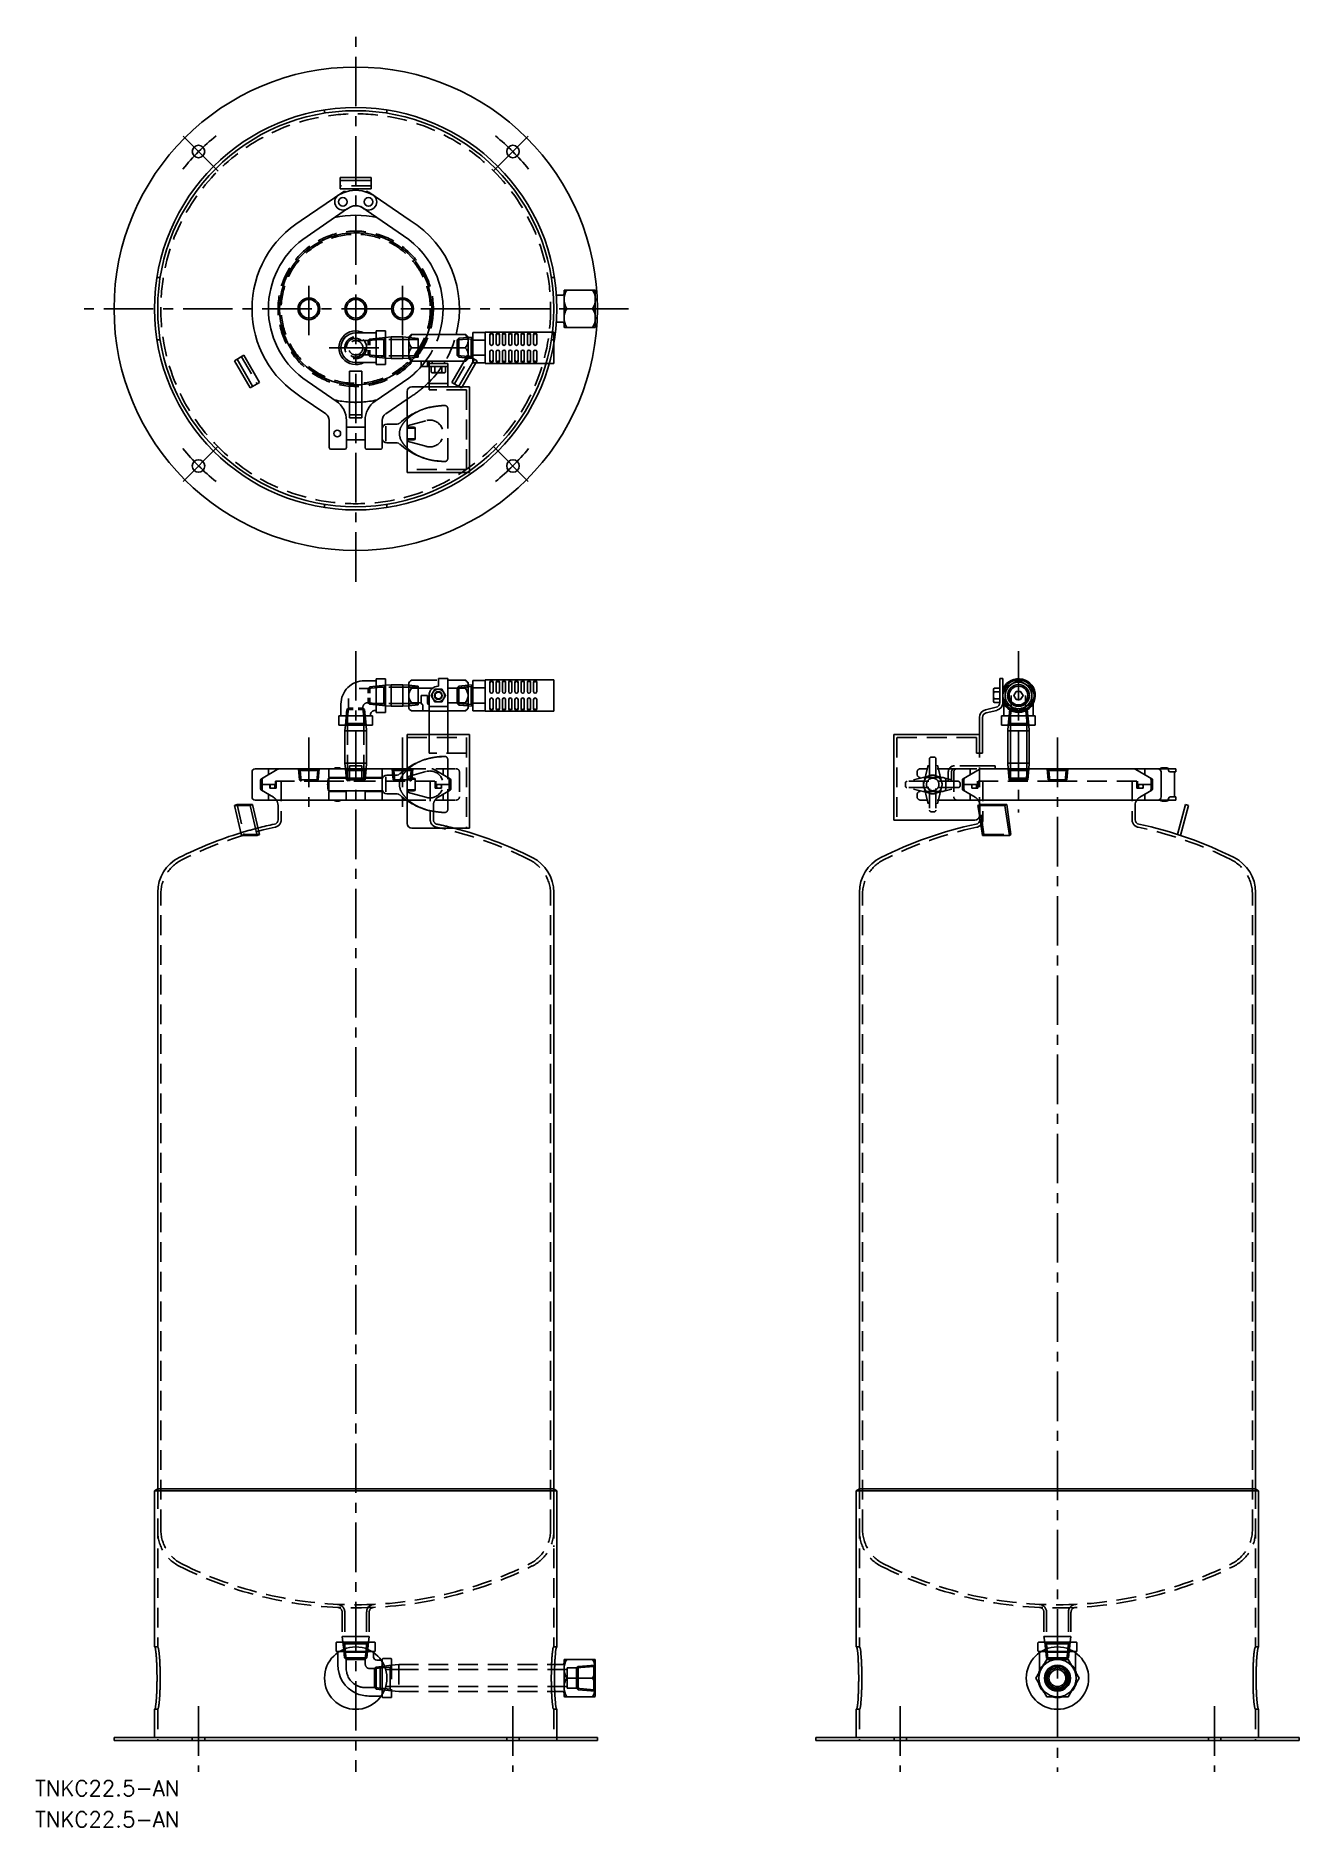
# Model space of a CAD drawing. Extents: x -205 to 605, y -774 to 375.
import ezdxf

# ---------------------------------------------------------------- set-up
doc = ezdxf.new("R2010")
doc.units = 0
doc.linetypes.add('CENTER', pattern=[50.8, 31.75, -6.35, 6.35, -6.35])
doc.linetypes.add('DASHED', pattern=[19.05, 12.7, -6.35])
doc.layers.get('0').update_dxf_attribs({"linetype": 'CONTINUOUS'})
doc.layers.add('CENTER', color=1, linetype='CENTER')
doc.styles.get("Standard").update_dxf_attribs({"font": 'txt.shx', "height": 3, "bigfont": 'bigfont.shx'})

msp = doc.modelspace()

# ---------------------------------------------------------------- texts
at = {"color": 7, "linetype": 'CONTINUOUS'}
for p in [(-205.6, -753.6), (-205.6, -773.6)]:
    msp.add_text('TNKC22.5-AN', height=10, dxfattribs=at).set_placement(p)

# ---------------------------------------------------------------- linework, layer by layer
at = {"color": 3, "linetype": 'DASHED'}
for p, q in [((-20, 325.4), (-20, 327.4)), ((20, 325.4), (20, 327.4)), ((10, 278.9), (-10, 278.9)), ((-125.4, 220), (-127.4, 220)), ((125.4, 220), (127.4, 220)), ((-125.4, 180), (-127.4, 180)), ((8, 179.6), (0, 179.6)), ((18, 180.6), (8, 179.6)), ((9, 180.6), (8, 179.6)), ((8, 179.6), (8, 176.6)), ((8, 170.4), (8, 173.5)), ((19, 181.6), (9, 180.6)), ((9, 180.6), (9, 176.6)), ((9, 169.4), (9, 173.5)), ((19, 181.6), (13, 181)), ((13, 181), (13, 169)), ((19, 180.3), (13, 180.3)), ((19, 181.6), (18, 180.6)), ((18, 180.6), (18, 169.4)), ((34, 180.3), (19, 180.3)), ((34, 181.6), (40, 181)), ((34, 180.3), (40, 180.3)), ((40, 181), (40, 169)), ((66.1, 181.1), (65.1, 180)), ((72, 180.6), (65.1, 180)), ((65.1, 175), (65.1, 180)), ((65.1, 175), (65.1, 180)), ((65.1, 175), (65.1, 170)), ((65.1, 175), (65.1, 170)), ((72, 181.6), (66.1, 181.1)), ((66.1, 175), (66.1, 181.1)), ((66.1, 175), (66.1, 168.9)), ((125.4, 180), (127.4, 180)), ((-73.3, 169.2), (-63.3, 151.9)), ((8, 170.4), (0, 170.4)), ((9, 169.4), (8, 170.4)), ((18, 169.4), (8, 170.4)), ((19, 168.4), (9, 169.4)), ((19, 169.8), (13, 169.8)), ((19, 168.4), (13, 169)), ((19, 168.4), (18, 169.4)), ((34, 169.8), (19, 169.8)), ((34, 169.8), (40, 169.8)), ((34, 168.4), (40, 169)), ((63.3, 151.9), (73.3, 169.2)), ((66.1, 168.9), (65.1, 170)), ((72, 169.4), (65.1, 170)), ((72, 168.4), (66.1, 168.9)), ((69.6, 166.5), (71.7, 170.2)), ((77.8, 166.6), (71.7, 170.2)), ((76.1, 167.6), (75.1, 165.8)), ((77.8, 166.6), (77.1, 165.3)), ((47, 150), (47, 148)), ((66.6, 150), (67.8, 149.3)), ((67.8, 149.3), (68.2, 150)), ((71, 148), (47, 148)), ((71, 148), (71, 97)), ((-4, 132), (4, 132)), ((44.9, 128.2), (34.5, 125.4)), ((59, 136), (59, 104)), ((33, 116.5), (33, 123.5)), ((38.2, 123.4), (33, 123.4)), ((38.2, 116.5), (33, 116.5)), ((33.1, 124), (37.7, 124)), ((33.1, 116), (37.7, 116)), ((37.7, 124), (38.2, 123.4)), ((37.7, 116), (38.2, 116.5)), ((38.2, 123.4), (38.2, 116.5)), ((44.9, 111.8), (34.5, 114.6)), ((71, 97), (33, 97)), ((9.1, -43.4), (2.1, -43.4)), ((18, -42.4), (8, -43.4)), ((9, -42.4), (8, -43.4)), ((8, -43.4), (8, -46.4)), ((19, -41.4), (9, -42.4)), ((9, -42.4), (9, -46.4)), ((19, -41.4), (13, -42)), ((13, -42), (13, -54)), ((19, -42.7), (13, -42.7)), ((19, -41.4), (18, -42.4)), ((18, -42.4), (18, -53.6)), ((34, -42.7), (19, -42.7)), ((34, -41.4), (40, -42)), ((34, -42.7), (40, -42.7)), ((40, -42), (40, -54)), ((66.1, -41.9), (65.1, -43)), ((72, -42.4), (65.1, -43)), ((65.1, -48), (65.1, -43)), ((65.1, -48), (65.1, -43)), ((72, -41.4), (66.1, -41.9)), ((66.1, -48), (66.1, -41.9)), ((-6.6, -67), (-5.6, -57)), ((-5.6, -57), (-4.6, -56)), ((-5.6, -66), (-4.6, -56)), ((-5.6, -57), (-1.6, -57)), ((-4.6, -56), (-4.6, -50)), ((-4.6, -56), (-1.6, -56)), ((4.6, -56), (1.6, -56)), ((5.6, -57), (1.6, -57)), ((4.6, -56), (4.6, -55.6)), ((5.6, -57), (4.6, -56)), ((5.6, -66), (4.6, -56)), ((6.6, -67), (5.6, -57)), ((8, -52.6), (7.6, -52.6)), ((8, -52.6), (8, -49.5)), ((18, -53.6), (8, -52.6)), ((9, -53.6), (8, -52.6)), ((9, -53.6), (9, -49.5)), ((19, -54.6), (9, -53.6)), ((19, -54.6), (13, -54)), ((19, -54.6), (18, -53.6)), ((34, -53.2), (19, -53.2)), ((34, -53.2), (40, -53.2)), ((34, -54.6), (40, -54)), ((65.1, -48), (65.1, -53)), ((65.1, -48), (65.1, -53)), ((66.1, -54.1), (65.1, -53)), ((72, -53.6), (65.1, -53)), ((66.1, -48), (66.1, -54.1)), ((72, -54.6), (66.1, -54.1)), ((418.4, -67), (419.4, -57)), ((419.4, -66), (420.4, -56)), ((419.4, -57), (420.4, -56)), ((419.4, -57), (423.5, -57)), ((420.4, -56), (420.4, -48)), ((420.4, -56), (423.5, -56)), ((429.6, -56), (426.6, -56)), ((430.6, -57), (426.6, -57)), ((429.6, -57.1), (429.6, -48)), ((430.6, -66), (429.6, -56)), ((430.6, -57), (429.6, -56)), ((431.6, -67), (430.6, -57)), ((-6.6, -67), (-6, -61)), ((-6.6, -67), (-5.6, -66)), ((-6, -61), (6, -61)), ((-5.6, -66), (5.6, -66)), ((-5.3, -67), (-5.3, -61)), ((-5.3, -67), (-5.3, -95)), ((5.3, -67), (5.3, -61)), ((5.3, -67), (5.3, -95)), ((6.6, -67), (5.6, -66)), ((6.6, -67), (6, -61)), ((418.4, -67), (419, -61)), ((418.4, -67), (419.4, -66)), ((419, -61), (431, -61)), ((430.6, -66), (419.4, -66)), ((419.8, -67), (419.8, -61)), ((430.3, -67), (430.3, -61)), ((431.6, -67), (430.6, -66)), ((431.6, -67), (431, -61)), ((33, -75), (71, -75)), ((47, -73), (47, -85)), ((59, -73), (59, -85)), ((71, -75), (71, -133)), ((347, -75), (347, -128)), ((398, -75), (347, -75)), ((398, -75), (398, -85)), ((400, -75), (400, -125)), ((71, -85), (47, -85)), ((59, -89), (59, -121)), ((364, -105), (368, -88.5)), ((368, -88.5), (368, -121.5)), ((371, -87.5), (369, -87.5)), ((372, -88.5), (372, -121.5)), ((376, -105), (372, -88.5)), ((400, -85), (398, -85)), ((-61, -102.2), (-61, -107.8)), ((-60.5, -101.3), (-50.3, -95.4)), ((-60, -102.2), (-60, -107.8)), ((-56, -95.5), (-56, -98.7)), ((-51.4, -103), (-51.4, -105)), ((-20.3, -103), (-51.4, -103)), ((-51, -103), (-51, -107.4)), ((-47.8, -103), (-47.8, -127.6)), ((-36.6, -95), (-35.6, -96)), ((-36.6, -95), (-36, -102)), ((-23.5, -96), (-36.5, -96)), ((-36, -102), (-35, -103)), ((-24, -102), (-36, -102)), ((-35.6, -96), (-35, -103)), ((-24.4, -96), (-25, -103)), ((-24, -102), (-25, -103)), ((-23.4, -95), (-24.4, -96)), ((-23.4, -95), (-24, -102)), ((-20.3, -103), (0, -103)), ((-6.6, -95), (-6, -102)), ((-6.6, -95), (-5.6, -96)), ((-6.6, -95), (-6, -101)), ((0, -96), (-6.5, -96)), ((0, -101), (-6, -101)), ((-6, -102), (-5, -103)), ((0, -102), (-6, -102)), ((-5.6, -96), (-5, -103)), ((-5.3, -95), (-5.3, -101)), ((-4, -95), (4, -95)), ((-4, -101), (-4, -103)), ((0, -96), (6.5, -96)), ((0, -101), (6, -101)), ((0, -102), (6, -102)), ((0, -103), (51.4, -103)), ((4, -101), (4, -103)), ((5.6, -96), (5, -103)), ((6, -102), (5, -103)), ((5.3, -95), (5.3, -101)), ((6.6, -95), (5.6, -96)), ((6.6, -95), (6, -101)), ((6.6, -95), (6, -102)), ((23.4, -95), (24.4, -96)), ((23.4, -95), (24, -102)), ((23.5, -96), (36.5, -96)), ((24, -102), (25, -103)), ((24, -102), (36, -102)), ((24.4, -96), (25, -103)), ((32.3, -95), (64.5, -95)), ((33, -108.5), (33, -101.5)), ((38.2, -101.6), (33, -101.6)), ((33.1, -101), (37.7, -101)), ((44.9, -96.8), (34.5, -99.6)), ((35.6, -96), (35, -103)), ((36, -102), (35, -103)), ((36.6, -95), (35.6, -96)), ((36.6, -95), (36, -102)), ((37.7, -101), (38.2, -101.6)), ((38.2, -101.6), (38.2, -108.4)), ((47.8, -103), (47.8, -127.6)), ((60.5, -101.3), (50.3, -95.4)), ((51, -103), (51, -107.4)), ((51.4, -103), (51.4, -105)), ((56, -95.5), (56, -98.7)), ((60, -102.2), (60, -107.8)), ((61, -102.2), (61, -107.8)), ((66.5, -97), (66.5, -113)), ((370, -99), (353.5, -103)), ((386.5, -103), (353.5, -103)), ((360, -98.5), (360, -97)), ((385.5, -95), (362, -95)), ((376.4, -100.5), (362, -100.5)), ((370, -99), (386.5, -103)), ((378.4, -107.5), (378.4, -102.5)), ((380, -103), (380, -97)), ((382, -103), (380, -103)), ((382, -103), (382, -97)), ((383.5, -97), (383.5, -113)), ((400, -93), (384, -93)), ((385.5, -95), (400, -95)), ((389, -102.2), (389, -107.8)), ((389.5, -101.3), (399.7, -95.4)), ((390, -102.2), (390, -107.8)), ((394, -95.5), (394, -98.7)), ((450, -103), (398.7, -103)), ((398.7, -103), (398.7, -105)), ((399, -103), (399, -107.4)), ((402.2, -103), (402.2, -127.6)), ((418.4, -95), (419, -102)), ((418.4, -95), (419.4, -96)), ((418.4, -95), (419, -101)), ((431.5, -96), (418.5, -96)), ((425, -101), (419, -101)), ((431, -102), (419, -102)), ((419, -102), (420, -103)), ((419.4, -96), (420, -103)), ((419.8, -95), (419.8, -101)), ((425, -101), (431, -101)), ((430.6, -96), (430, -103)), ((431, -102), (430, -103)), ((430.3, -95), (430.3, -101)), ((431.6, -95), (430.6, -96)), ((431.6, -95), (431, -102)), ((431.6, -95), (431, -101)), ((443.4, -95), (444.4, -96)), ((443.4, -95), (444, -102)), ((456.5, -96), (443.5, -96)), ((456, -102), (444, -102)), ((444, -102), (445, -103)), ((444.4, -96), (445, -103)), ((450, -103), (501.4, -103)), ((455.6, -96), (455, -103)), ((456, -102), (455, -103)), ((456.6, -95), (455.6, -96)), ((456.6, -95), (456, -102)), ((497.8, -103), (497.8, -127.6)), ((510.5, -101.3), (500.3, -95.4)), ((501, -103), (501, -107.4)), ((501.4, -103), (501.4, -105)), ((506, -95.5), (506, -98.7)), ((510, -102.2), (510, -107.8)), ((511, -102.2), (511, -107.8)), ((-60.5, -108.7), (-52.8, -113.2)), ((-51, -105), (-60, -105)), ((-56, -111.3), (-56, -114.5)), ((-55, -105), (-55, -107.4)), ((-51, -107.4), (-55, -107.4)), ((38.2, -108.4), (33, -108.4)), ((33.1, -109), (37.7, -109)), ((44.9, -113.2), (34.5, -110.4)), ((37.7, -109), (38.2, -108.4)), ((51, -105), (60, -105)), ((51, -107.4), (55, -107.4)), ((60.5, -108.7), (52.8, -113.2)), ((55, -105), (55, -107.4)), ((56, -111.3), (56, -114.5)), ((352.5, -106), (352.5, -104)), ((386.5, -107), (353.5, -107)), ((370, -111), (353.5, -107)), ((360, -111.5), (360, -113)), ((376.4, -109.5), (362, -109.5)), ((364, -105), (368, -121.5)), ((370, -111), (386.5, -107)), ((376, -105), (372, -121.5)), ((387.5, -106), (387.5, -104)), ((389.5, -108.7), (397.2, -113.2)), ((399, -105), (390, -105)), ((394, -111.3), (394, -114.5)), ((395, -105), (395, -107.4)), ((399, -107.4), (395, -107.4)), ((501, -105), (510, -105)), ((501, -107.4), (505, -107.4)), ((510.5, -108.7), (502.8, -113.2)), ((505, -105), (505, -107.4)), ((506, -111.3), (506, -114.5)), ((-76.1, -117.9), (-71.7, -137.1)), ((32.3, -115), (64.5, -115)), ((49.8, -118.4), (49.8, -127.6)), ((385.5, -115), (362, -115)), ((371, -122.5), (369, -122.5)), ((393.5, -115), (385.5, -115)), ((393.5, -115), (400, -115)), ((399, -118.4), (400, -118)), ((399, -118.4), (400, -118.4)), ((399, -118.4), (400, -125)), ((400.2, -118.4), (400.2, -127.6)), ((402.8, -137.1), (400.3, -117.9)), ((-73.3, -137.7), (-71.7, -137.1)), ((-71.7, -137.1), (-61.7, -137.1)), ((401.9, -137.7), (402.8, -137.1)), ((402.8, -137.1), (420.2, -137.1)), ((-125, -582.6), (-125, -175.5)), ((125, -582.6), (125, -175.5)), ((325, -582.6), (325, -175.5)), ((575, -582.6), (575, -175.5)), ((-127, -556.7), (-127, -658)), ((127, -556.7), (127, -658)), ((323, -556.7), (323, -658)), ((577, -556.7), (577, -658)), ((-8.7, -635.7), (-8.7, -651.3)), ((-7, -635.7), (-7, -661.3)), ((7, -635.7), (7, -661.3)), ((8.6, -635.7), (8.6, -651.3)), ((441.3, -635.7), (441.3, -651.3)), ((443, -635.7), (443, -661.3)), ((457, -635.7), (457, -661.3)), ((458.6, -635.7), (458.6, -651.3)), ((-8.7, -651.3), (-8.2, -655)), ((-8.7, -651.3), (0, -651.3)), ((8.6, -651.3), (0, -651.3)), ((8.6, -651.3), (8.2, -655)), ((441.3, -651.3), (450, -651.3)), ((441.3, -651.3), (441.8, -655)), ((458.6, -651.3), (450, -651.3)), ((458.6, -651.3), (458.2, -655)), ((-129, -658), (-127, -658)), ((-12.5, -655.5), (-12.5, -660.5)), ((-12, -655), (0, -655)), ((-10.5, -661), (-12, -661)), ((-11.5, -661.6), (-11.5, -661)), ((0, -655), (-11, -655)), ((-8.2, -655), (-7.5, -661.3)), ((-8.1, -655), (-7.1, -656)), ((-8.1, -655), (-7.1, -665)), ((0, -661.3), (-7.5, -661.3)), ((-7.1, -656), (-6.1, -666)), ((-7.1, -656), (0, -656)), ((-7.1, -665), (-6.1, -666)), ((-7.1, -665), (0, -665)), ((-6.1, -666), (-6.1, -672)), ((-6.1, -666), (-6.1, -672)), ((-6.1, -666), (-6.1, -669)), ((0, -666), (-6.1, -666)), ((11, -655), (0, -655)), ((0, -655), (12, -655)), ((7.1, -656), (0, -656)), ((0, -661.3), (7.5, -661.3)), ((7.1, -665), (0, -665)), ((0, -666), (6.1, -666)), ((7.1, -656), (6.1, -666)), ((7.1, -665), (6.1, -666)), ((6.1, -666), (6.1, -668.9)), ((8.2, -655), (7.1, -665)), ((8.1, -655), (7.1, -656)), ((8.2, -655), (7.5, -661.3)), ((10.5, -661), (12, -661)), ((11.5, -661.6), (11.5, -661)), ((12.5, -655.5), (12.5, -660.5)), ((17, -666), (17, -667.5)), ((22.5, -665.5), (17.5, -665.5)), ((23, -666), (23, -690)), ((127, -658), (129, -658)), ((321, -658), (323, -658)), ((437.5, -655.5), (437.5, -660.5)), ((438, -655), (450, -655)), ((439.5, -661), (438, -661)), ((438.5, -661.6), (438.5, -661)), ((450, -655), (439, -655)), ((441.8, -655), (442.5, -661.3)), ((441.9, -655), (442.9, -665)), ((441.9, -655), (442.9, -656)), ((450, -661.3), (442.5, -661.3)), ((442.9, -656), (450, -656)), ((442.9, -656), (443.9, -666)), ((442.9, -665), (450, -665)), ((442.9, -665), (443.9, -666)), ((462, -655), (450, -655)), ((450, -655), (461, -655)), ((457.1, -656), (450, -656)), ((450, -661.3), (457.5, -661.3)), ((457.1, -665), (450, -665)), ((457.1, -656), (456.1, -666)), ((457.1, -665), (456.1, -666)), ((458.1, -655), (457.1, -656)), ((458.1, -655), (457.1, -665)), ((458.2, -655), (457.5, -661.3)), ((460.5, -661), (462, -661)), ((461.5, -661.6), (461.5, -661)), ((462.5, -655.5), (462.5, -660.5)), ((579, -658), (577, -658)), ((12, -671.9), (9.1, -671.9)), ((13, -670.9), (12, -671.9)), ((22, -670.9), (12, -671.9)), ((12, -671.9), (12, -684.1)), ((23, -669.8), (13, -670.9)), ((13, -670.9), (13, -678)), ((16.6, -670.5), (15.6, -671.5)), ((15.6, -671.5), (15.6, -678)), ((32.5, -672.5), (15.6, -672.5)), ((32.5, -672.5), (15.6, -672.5)), ((16.4, -666.5), (17, -666.5)), ((23, -669.9), (22, -670.9)), ((22, -670.9), (22, -678)), ((23, -669.8), (27.6, -669.3)), ((27.6, -669.3), (127.6, -669.3)), ((27.6, -669.3), (127.6, -669.3)), ((27.6, -669.3), (27.6, -686.6)), ((135.6, -672.5), (28.3, -672.5)), ((135.6, -671.5), (135.6, -678)), ((135.6, -671.5), (141.6, -671.5)), ((142.6, -670.5), (141.6, -671.5)), ((152.7, -670.5), (141.6, -671.5)), ((141.6, -671.5), (141.6, -678)), ((142.6, -670.5), (153.6, -669.7)), ((142.6, -670.5), (142.6, -678)), ((153.6, -669.7), (152.7, -670.5)), ((152.7, -670.5), (152.7, -678)), ((12, -684.1), (6, -684.1)), ((13, -685.1), (12, -684.1)), ((22, -685.1), (12, -684.1)), ((13, -685.1), (13, -678)), ((23, -686.2), (13, -685.1)), ((15.6, -684.5), (15.6, -678)), ((32.5, -683.4), (15.6, -683.4)), ((32.5, -683.4), (15.6, -683.4)), ((16.6, -685.5), (15.6, -684.5)), ((17, -688.5), (17, -690)), ((22, -685.1), (22, -678)), ((23, -686.1), (22, -685.1)), ((23, -686.2), (27.6, -686.6)), ((27.6, -686.6), (32.5, -686.6)), ((27.6, -686.6), (127.6, -686.6)), ((135.6, -683.4), (28.3, -683.4)), ((135.6, -684.5), (135.6, -678)), ((135.6, -684.5), (141.6, -684.5)), ((141.6, -684.5), (141.6, -678)), ((142.6, -685.5), (141.6, -684.5)), ((152.7, -685.5), (141.6, -684.5)), ((142.6, -685.5), (142.6, -678)), ((142.6, -685.5), (153.6, -686.3)), ((152.7, -685.5), (152.7, -678)), ((153.6, -686.3), (152.7, -685.5)), ((-129, -698), (-127, -698)), ((-127, -698), (-127, -718)), ((16.4, -689.5), (17, -689.5)), ((22.5, -690.5), (17.5, -690.5)), ((127, -698), (127, -716)), ((127, -698), (129, -698)), ((321, -698), (323, -698)), ((323, -698), (323, -718)), ((577, -698), (577, -718)), ((579, -698), (577, -698)), ((-104.8, -716), (-104.8, -718)), ((-96.8, -716), (-96.8, -718)), ((96.8, -716), (96.8, -718)), ((104.8, -716), (104.8, -718)), ((345.2, -716), (345.2, -718)), ((353.2, -716), (353.2, -718)), ((546.8, -716), (546.8, -718)), ((554.8, -716), (554.8, -718))]:
    msp.add_line(p, q, dxfattribs=at)
at = {"color": 7, "linetype": 'CONTINUOUS'}
for p, q in [((-10, 284.1), (-10, 277)), ((-10, 284.1), (10, 284.1)), ((-10, 282.2), (10, 282.2)), ((-10, 277), (10, 277)), ((10, 284.1), (10, 277)), ((-34.9, 256.6), (-8.3, 274.8)), ((-8, 274.3), (-11.2, 272.8)), ((34, 244.5), (3.2, 265.6)), ((8, 274.3), (11.3, 272.8)), ((34.9, 256.6), (8.3, 274.8)), ((-34, 244.5), (-5.3, 264.2)), ((132.6, 208.7), (128.7, 208.7)), ((133.6, 211.5), (133.6, 209.7)), ((133.6, 209.7), (133.6, 190.4)), ((134.1, 212), (153.1, 212)), ((153.6, 211.5), (153.6, 188.5)), ((133.6, 193.5), (133.6, 200)), ((133.6, 193.5), (133.6, 200)), ((133.6, 193.5), (133.6, 200)), ((135.4, 200), (151.9, 200)), ((13, 184.5), (0, 184.5)), ((13, 185.8), (13, 164.2)), ((19, 185.8), (13, 185.8)), ((19, 185.8), (19, 164.2)), ((75.1, 184.7), (75.1, 175)), ((83.1, 184.7), (75.1, 184.7)), ((83.1, 185), (127.1, 185)), ((83.1, 175), (83.1, 185)), ((127.1, 175), (127.1, 185)), ((132.6, 191.4), (128.7, 191.4)), ((133.6, 190.4), (133.6, 188.5)), ((134.1, 188), (153.1, 188)), ((19, 181.6), (22.7, 181.9)), ((19, 181.6), (19, 175)), ((19, 168.4), (19, 175)), ((22.7, 181.9), (22.7, 168.1)), ((30.3, 181.9), (22.7, 181.9)), ((30.3, 181.9), (30.3, 168.1)), ((34, 181.6), (30.3, 181.9)), ((35.5, 183.5), (34, 182)), ((34, 182), (34, 168)), ((34, 181.6), (34, 168.4)), ((35.5, 183.5), (52, 183.5)), ((35.8, 175), (70.2, 175)), ((70.5, 183.5), (52, 183.5)), ((70.5, 183.5), (72, 182)), ((72, 182), (72, 168)), ((72, 181.6), (75.1, 181.8)), ((72, 181.6), (72, 168.4)), ((72, 180.6), (74.1, 180.7)), ((75.1, 181.8), (74.1, 180.7)), ((74.1, 180.7), (74.1, 175)), ((74.1, 169.3), (74.1, 175)), ((83.1, 179.9), (75.1, 179.9)), ((75.1, 175), (75.1, 165.3)), ((83.1, 175), (83.1, 165)), ((86.1, 177.5), (86.1, 183.5)), ((86.1, 172.5), (86.1, 166.5)), ((88.1, 177.5), (88.1, 183.5)), ((88.1, 172.5), (88.1, 166.5)), ((90.1, 177.5), (90.1, 183.5)), ((90.1, 172.5), (90.1, 166.5)), ((92.1, 177.5), (92.1, 183.5)), ((92.1, 172.5), (92.1, 166.5)), ((94.1, 177.5), (94.1, 183.5)), ((94.1, 172.5), (94.1, 166.5)), ((96.1, 177.5), (96.1, 183.5)), ((96.1, 172.5), (96.1, 166.5)), ((98.1, 177.5), (98.1, 183.5)), ((98.1, 172.5), (98.1, 166.5)), ((100.1, 177.5), (100.1, 183.5)), ((100.1, 172.5), (100.1, 166.5)), ((102.1, 177.5), (102.1, 183.5)), ((102.1, 172.5), (102.1, 166.5)), ((104.1, 177.5), (104.1, 183.5)), ((104.1, 172.5), (104.1, 166.5)), ((106.1, 177.5), (106.1, 183.5)), ((106.1, 172.5), (106.1, 166.5)), ((108.1, 177.5), (108.1, 183.5)), ((108.1, 172.5), (108.1, 166.5)), ((110.1, 177.5), (110.1, 183.5)), ((110.1, 172.5), (110.1, 166.5)), ((112.1, 177.5), (112.1, 183.5)), ((112.1, 172.5), (112.1, 166.5)), ((114.1, 177.5), (114.1, 183.5)), ((114.1, 172.5), (114.1, 166.5)), ((116.1, 177.5), (116.1, 183.5)), ((116.1, 172.5), (116.1, 166.5)), ((127.1, 175), (127.1, 165)), ((-77.8, 166.6), (-71.7, 170.2)), ((-67.8, 149.3), (-77.8, 166.6)), ((-66.1, 150.3), (-76.1, 167.6)), ((-61.7, 152.8), (-71.7, 170.2)), ((13, 165.5), (0, 165.5)), ((13, 164.2), (19, 164.2)), ((19, 168.4), (22.7, 168.1)), ((30.3, 168.1), (22.7, 168.1)), ((34, 168.4), (30.3, 168.1)), ((35.5, 166.5), (34, 168)), ((35.5, 166.5), (46.4, 166.5)), ((42, 163), (42, 166.5)), ((47, 163), (42, 163)), ((46, 166.5), (46, 163)), ((57.6, 166.5), (46.4, 166.5)), ((47, 165), (47, 166.5)), ((47, 165), (47, 150)), ((59, 165), (47, 165)), ((59, 163), (47, 163)), ((57.6, 163), (48.4, 163)), ((48.4, 159.4), (48.4, 163)), ((49, 165), (49, 166.5)), ((50.7, 159.4), (50.7, 163)), ((55.3, 159.4), (55.3, 163)), ((57, 165), (57, 166.5)), ((70.5, 166.5), (57.6, 166.5)), ((57.6, 159.4), (57.6, 163)), ((59, 165), (59, 150)), ((69.6, 166.5), (61.7, 152.8)), ((75.1, 165.8), (66.1, 150.3)), ((77.1, 165.3), (68.2, 150)), ((70.5, 166.5), (72, 168)), ((72, 169.4), (74.1, 169.3)), ((72, 168.4), (75.1, 168.2)), ((75.1, 168.2), (74.1, 169.3)), ((83.1, 170.2), (75.1, 170.2)), ((83.1, 165.3), (75.1, 165.3)), ((83.1, 165), (127.1, 165)), ((-67.8, 149.3), (-61.7, 152.8)), ((-34, 155.5), (-12.5, 140.8)), ((-4, 160), (-4, 130)), ((4, 160), (-4, 160)), ((4, 130), (4, 160)), ((34, 155.5), (12.5, 140.8)), ((73, 150), (36, 150)), ((47, 152), (59, 152)), ((49, 159), (48.4, 159.4)), ((57, 159), (49, 159)), ((57, 159), (57.6, 159.4)), ((66.6, 150), (61.7, 152.8)), ((73, 150), (73, 95)), ((-34.9, 143.4), (-19.2, 132.6)), ((33, 142.1), (19.2, 132.6)), ((33, 147), (33, 95)), ((33, 142.1), (34.9, 143.4)), ((-17, 128.5), (-17, 111)), ((-6, 128.4), (-6, 111)), ((-4, 130), (4, 130)), ((6, 128.4), (6, 111)), ((17, 128.5), (17, 111)), ((-6, 124), (6, 124)), ((-6, 116), (6, 116)), ((17, 117), (17, 123)), ((19.2, 124.8), (19.2, 115.2)), ((20, 126), (26.6, 126)), ((-16, 110), (-7, 110)), ((16, 110), (7, 110)), ((20, 114), (26.6, 114)), ((73, 95), (33, 95)), ((-20, 74.6), (-20, 72.6)), ((20, 74.6), (20, 72.6)), ((13, -38.5), (5.5, -38.5)), ((13, -37.2), (13, -58.8)), ((19, -37.2), (13, -37.2)), ((19, -37.2), (19, -58.8)), ((19, -41.4), (22.7, -41.1)), ((19, -41.4), (19, -48)), ((30.3, -41.1), (22.7, -41.1)), ((22.7, -41.1), (22.7, -54.9)), ((34, -41.4), (30.3, -41.1)), ((30.3, -41.1), (30.3, -54.9)), ((35.5, -38.2), (34, -39.7)), ((34, -39.7), (34, -56.2)), ((34, -41.4), (34, -54.6)), ((35.5, -38.2), (52, -38.2)), ((35.8, -43.3), (49.3, -43.3)), ((59, -37), (53, -37)), ((53, -37), (53, -42)), ((59, -48), (59, -37)), ((70.5, -38.2), (59, -38.2)), ((70.2, -43.3), (59, -43.3)), ((70.5, -38.2), (72, -39.7)), ((72, -39.7), (72, -56.2)), ((72, -41.4), (75.1, -41.2)), ((72, -41.4), (72, -54.6)), ((72, -42.4), (74.1, -42.3)), ((75.1, -41.2), (74.1, -42.3)), ((74.1, -42.3), (74.1, -48)), ((75.1, -38.3), (75.1, -48)), ((83.1, -38.3), (75.1, -38.3)), ((83.1, -43.1), (75.1, -43.1)), ((83.1, -38), (127.1, -38)), ((83.1, -48), (83.1, -38)), ((86.1, -45.5), (86.1, -39.5)), ((88.1, -45.5), (88.1, -39.5)), ((90.1, -45.5), (90.1, -39.5)), ((92.1, -45.5), (92.1, -39.5)), ((94.1, -45.5), (94.1, -39.5)), ((96.1, -45.5), (96.1, -39.5)), ((98.1, -45.5), (98.1, -39.5)), ((100.1, -45.5), (100.1, -39.5)), ((102.1, -45.5), (102.1, -39.5)), ((104.1, -45.5), (104.1, -39.5)), ((106.1, -45.5), (106.1, -39.5)), ((108.1, -45.5), (108.1, -39.5)), ((110.1, -45.5), (110.1, -39.5)), ((112.1, -45.5), (112.1, -39.5)), ((114.1, -45.5), (114.1, -39.5)), ((116.1, -45.5), (116.1, -39.5)), ((127.1, -48), (127.1, -38)), ((409, -43.9), (409.4, -43.3)), ((409, -51.9), (409, -43.9)), ((409.4, -43.3), (413, -43.3)), ((409.4, -45.6), (413, -45.6)), ((413, -37), (415, -37)), ((413, -37), (413, -52.6)), ((413, -52.5), (413, -43.3)), ((415, -37), (415, -52.6)), ((415, -43.4), (416.5, -43.4)), ((-9.5, -61.1), (-9.5, -53.5)), ((19, -53.2), (13, -53.2)), ((19, -54.6), (19, -48)), ((19, -54.6), (22.7, -54.9)), ((30.3, -54.9), (22.7, -54.9)), ((34, -54.6), (30.3, -54.9)), ((35.5, -57.7), (34, -56.2)), ((35.8, -52.7), (42, -52.7)), ((42, -48), (46, -48)), ((42, -53), (42, -48)), ((43, -57.7), (43, -54)), ((46, -48), (46, -53)), ((46, -52.7), (47, -52.7)), ((47, -48), (47, -73)), ((59, -55), (47, -55)), ((59, -48), (59, -73)), ((70.2, -52.7), (59, -52.7)), ((70.5, -57.7), (72, -56.2)), ((72, -53.6), (74.1, -53.7)), ((72, -54.6), (75.1, -54.8)), ((74.1, -53.7), (74.1, -48)), ((75.1, -54.8), (74.1, -53.7)), ((75.1, -48), (75.1, -57.7)), ((83.1, -52.8), (75.1, -52.8)), ((83.1, -48), (83.1, -58)), ((86.1, -50.5), (86.1, -56.5)), ((88.1, -50.5), (88.1, -56.5)), ((90.1, -50.5), (90.1, -56.5)), ((92.1, -50.5), (92.1, -56.5)), ((94.1, -50.5), (94.1, -56.5)), ((96.1, -50.5), (96.1, -56.5)), ((98.1, -50.5), (98.1, -56.5)), ((100.1, -50.5), (100.1, -56.5)), ((102.1, -50.5), (102.1, -56.5)), ((104.1, -50.5), (104.1, -56.5)), ((106.1, -50.5), (106.1, -56.5)), ((108.1, -50.5), (108.1, -56.5)), ((110.1, -50.5), (110.1, -56.5)), ((112.1, -50.5), (112.1, -56.5)), ((114.1, -50.5), (114.1, -56.5)), ((116.1, -50.5), (116.1, -56.5)), ((127.1, -48), (127.1, -58)), ((403.9, -57.1), (410.7, -55.5)), ((409, -51.9), (409.4, -52.5)), ((409.4, -50.2), (413, -50.2)), ((409.4, -52.5), (413, -52.5)), ((415, -51.4), (416.5, -51.4)), ((415.5, -61), (415.5, -53.2)), ((434.5, -61), (434.5, -53.2)), ((-10.8, -67), (-10.8, -61.1)), ((-10.8, -61.1), (10.8, -61.1)), ((10.8, -67), (-10.8, -67)), ((-6.6, -67), (-6.9, -70.7)), ((-6.6, -67), (6.6, -67)), ((6.6, -67), (6.9, -70.7)), ((9.5, -61.1), (9.5, -60.5)), ((10.8, -67), (10.8, -61.1)), ((13, -57.5), (12.5, -57.5)), ((13, -58.8), (19, -58.8)), ((35.5, -57.7), (47, -57.7)), ((47, -58), (59, -58)), ((70.5, -57.7), (59, -57.7)), ((83.1, -57.7), (75.1, -57.7)), ((83.1, -58), (127.1, -58)), ((400, -75), (400, -62)), ((402, -85), (402, -62)), ((404.3, -59.1), (411.1, -57.5)), ((435.8, -61), (414.2, -61)), ((414.2, -61), (414.2, -67)), ((435.8, -67), (414.2, -67)), ((418.4, -67), (418.1, -70.7)), ((418.4, -67), (431.6, -67)), ((419.8, -67), (419.8, -95)), ((430.3, -67), (430.3, -95)), ((431.6, -67), (431.9, -70.7)), ((435.8, -67), (435.8, -61)), ((-6.9, -70.7), (6.9, -70.7)), ((-6.9, -70.7), (-6.9, -91.3)), ((6.9, -70.7), (6.9, -91.3)), ((33, -130), (33, -73)), ((33, -73), (73, -73)), ((73, -73), (73, -133)), ((345, -73), (345, -128)), ((400, -73), (345, -73)), ((418.1, -70.7), (418.1, -91.3)), ((418.1, -70.7), (431.9, -70.7)), ((431.9, -70.7), (431.9, -91.3)), ((-6.9, -91.3), (6.9, -91.3)), ((-6.6, -95), (-6.9, -91.3)), ((6.6, -95), (6.9, -91.3)), ((400, -85), (402, -85)), ((418.4, -95), (418.1, -91.3)), ((418.1, -91.3), (431.9, -91.3)), ((431.6, -95), (431.9, -91.3)), ((-66.5, -97), (-66.5, -113)), ((-4, -95), (-64.5, -95)), ((-17.2, -95), (-17.2, -100.5)), ((-17.2, -100.5), (-6.2, -100.5)), ((-17.2, -101), (0, -101)), ((-17.2, -101), (-17.2, -109)), ((-13.9, -100.5), (-13.9, -101)), ((-9.6, -100.5), (-9.6, -101)), ((-6.6, -95), (-4, -95)), ((-6.2, -95), (-6.2, -100.5)), ((0, -93), (-4, -93)), ((-4, -93), (-4, -101)), ((0, -93), (4, -93)), ((17, -101), (0, -101)), ((4, -93), (4, -101)), ((6.6, -95), (4, -95)), ((4, -95), (32.3, -95)), ((6, -95), (6, -100.5)), ((17, -100.5), (6, -100.5)), ((17, -95), (17, -100.5)), ((17, -101), (17, -109)), ((17, -108), (17, -102)), ((19.2, -100.2), (19.2, -109.8)), ((20, -99), (26.6, -99)), ((400, -93), (410, -93)), ((450, -95), (400, -95)), ((410, -95), (410, -93)), ((418.4, -95), (425, -95)), ((450, -95), (514.5, -95)), ((526, -95), (514.5, -95)), ((516.5, -97), (516.5, -113)), ((521.2, -96), (521.2, -96)), ((522.3, -97), (525, -97)), ((525, -97), (526, -97)), ((525, -97), (525, -113)), ((526, -97), (526, -95)), ((-17.2, -109), (0, -109)), ((-17.2, -109.5), (-17.2, -115)), ((-17.2, -109.5), (-6.2, -109.5)), ((-13.9, -109), (-13.9, -109.5)), ((-9.6, -109), (-9.6, -109.5)), ((-6.2, -109.5), (-6.2, -115)), ((17, -109), (0, -109)), ((17, -109.5), (6, -109.5)), ((6, -109.5), (6, -115)), ((17, -109.5), (17, -115)), ((20, -111), (26.6, -111)), ((521.2, -114), (521.2, -114)), ((522.3, -113), (525, -113)), ((525, -113), (526, -113)), ((526, -113), (526, -115)), ((-77.8, -118.4), (-76.1, -117.9)), ((-77.8, -118.4), (-73.3, -137.7)), ((-67.8, -118.4), (-77.8, -118.4)), ((-66.1, -117.9), (-76.1, -117.9)), ((-67.8, -118.4), (-66.1, -117.9)), ((-67.8, -118.4), (-63.3, -137.7)), ((-66.1, -117.9), (-61.7, -137.1)), ((-56.5, -115), (-64.5, -115)), ((-56.5, -115), (-50.8, -115)), ((-50.8, -115), (0, -115)), ((-49.8, -118.4), (-49.8, -127.6)), ((32.3, -115), (0, -115)), ((400, -115), (450, -115)), ((400, -118), (400.3, -117.9)), ((416.3, -118.4), (400, -118.4)), ((400, -125), (401.9, -137.7)), ((400.3, -117.9), (417.6, -117.9)), ((416.3, -118.4), (417.6, -117.9)), ((416.3, -118.4), (419.2, -137.7)), ((417.6, -117.9), (420.2, -137.1)), ((500.8, -115), (450, -115)), ((499.8, -118.4), (499.8, -127.6)), ((506.5, -115), (500.8, -115)), ((506.5, -115), (514.5, -115)), ((514.5, -115), (523, -115)), ((526, -115), (523, -115)), ((527, -137.1), (532.2, -117.9)), ((528.9, -137.7), (534.1, -118.4)), ((532.2, -117.9), (534.1, -118.4)), ((-63.3, -137.7), (-73.3, -137.7)), ((-63.3, -137.7), (-61.7, -137.1)), ((73, -133), (36, -133)), ((397, -128), (345, -128)), ((419.2, -137.7), (401.9, -137.7)), ((419.2, -137.7), (420.2, -137.1)), ((-127, -556.7), (-127, -174.2)), ((127, -583.8), (127, -174.2)), ((323, -556.7), (323, -174.2)), ((577, -556.7), (577, -174.2)), ((-129, -558), (-127, -556.7)), ((-129, -558), (0, -558)), ((-129, -558), (-129, -658)), ((-127, -556.7), (0, -556.7)), ((127, -556.7), (0, -556.7)), ((129, -558), (0, -558)), ((129, -558), (127, -556.7)), ((129, -558), (129, -658)), ((321, -558), (323, -556.7)), ((321, -558), (450, -558)), ((321, -558), (321, -658)), ((323, -556.7), (450, -556.7)), ((577, -556.7), (450, -556.7)), ((579, -558), (450, -558)), ((579, -558), (577, -556.7)), ((579, -558), (579, -658)), ((127, -593), (127, -593.9)), ((-11.5, -661.6), (-11.5, -669.5)), ((-11.5, -661.6), (-11.5, -669.5)), ((-10.5, -661), (0, -661)), ((0, -661), (10.5, -661)), ((11.5, -661.6), (11.5, -664.5)), ((134.1, -666), (153.1, -666)), ((438.5, -661.6), (438.5, -673.9)), ((439.5, -661), (450, -661)), ((450, -666), (443.9, -666)), ((460.5, -661), (450, -661)), ((461.5, -661.6), (461.5, -673.9)), ((13.5, -666.5), (16.4, -666.5)), ((17, -688.5), (17, -667.5)), ((132.6, -669.3), (127.6, -669.3)), ((133.6, -666.5), (133.6, -689.5)), ((153.6, -666.5), (153.6, -689.5)), ((132.6, -686.6), (127.6, -686.6)), ((135.4, -678), (151.8, -678)), ((153.6, -684.5), (153.6, -678)), ((153.6, -684.5), (153.6, -678)), ((153.6, -684.5), (153.6, -678)), ((-129, -698), (-129, -716)), ((8.5, -689.5), (16.4, -689.5)), ((129, -698), (129, -718)), ((134.1, -690), (153.1, -690)), ((321, -698), (321, -716)), ((579, -698), (579, -716)), ((-155, -716), (-155, -718)), ((0, -716), (-155, -716)), ((0, -718), (-155, -718)), ((0, -716), (155, -716)), ((0, -718), (155, -718)), ((155, -716), (155, -718)), ((450, -716), (295, -716)), ((295, -716), (295, -718)), ((450, -718), (295, -718)), ((450, -716), (605, -716)), ((450, -718), (605, -718)), ((605, -716), (605, -718))]:
    msp.add_line(p, q, dxfattribs=at)
for points in [[(50.7, -44), (48.4, -48), (50.7, -52), (55.3, -52), (57.6, -48), (55.3, -44)], [(433.5, -52.9), (425, -57.8), (416.5, -52.9), (416.5, -43.1), (425, -38.2), (433.5, -43.1)], [(426.4, -50.5), (427.9, -48), (426.4, -45.5), (423.6, -45.5), (422.1, -48), (423.6, -50.5)], [(443.1, -666), (436.1, -678), (443.1, -690), (456.9, -690), (463.9, -678), (456.9, -666)]]:
    msp.add_lwpolyline(points, close=True, dxfattribs=at)
at = {"color": 3}
for points in [[(56.9, 138, 0), (56.8, 138, 0), (56.6, 138, 0), (56.5, 138, 0), (56.3, 138, 0), (56.2, 137.9, 0), (56, 137.9, 0), (55.9, 137.9, 0), (55.7, 137.9, 0), (55.6, 137.9, 0), (55.4, 137.9, 0), (55.3, 137.9, 0), (55.1, 137.9, 0), (55, 137.8, 0), (54.8, 137.8, 0), (54.7, 137.8, 0), (54.5, 137.8, 0), (54.3, 137.8, 0), (54.2, 137.8, 0), (54, 137.8, 0), (53.9, 137.7, 0), (53.7, 137.7, 0), (53.6, 137.7, 0), (53.4, 137.7, 0), (53.3, 137.7, 0), (53.1, 137.7, 0), (53, 137.7, 0), (52.8, 137.6, 0), (52.7, 137.6, 0), (52.5, 137.6, 0), (52.4, 137.6, 0), (52.2, 137.6, 0), (52.1, 137.6, 0), (51.9, 137.5, 0), (51.8, 137.5, 0), (51.6, 137.5, 0), (51.5, 137.5, 0), (51.3, 137.5, 0), (51.2, 137.4, 0), (51, 137.4, 0), (50.8, 137.4, 0), (50.7, 137.4, 0), (50.5, 137.4, 0), (50.4, 137.3, 0), (50.2, 137.3, 0), (50.1, 137.3, 0), (49.9, 137.3, 0), (49.8, 137.2, 0), (49.6, 137.2, 0), (49.5, 137.2, 0), (49.3, 137.2, 0), (49.2, 137.1, 0), (49, 137.1, 0), (48.9, 137.1, 0), (48.7, 137.1, 0), (48.6, 137, 0), (48.4, 137, 0), (48.2, 137, 0), (48.1, 136.9, 0), (47.9, 136.9, 0), (47.8, 136.9, 0), (47.6, 136.9, 0), (47.5, 136.8, 0), (47.3, 136.8, 0), (47.2, 136.8, 0), (47, 136.7, 0), (46.9, 136.7, 0), (46.7, 136.6, 0), (46.6, 136.6, 0), (46.4, 136.6, 0), (46.3, 136.5, 0), (46.1, 136.5, 0), (45.9, 136.5, 0), (45.8, 136.4, 0), (45.6, 136.4, 0), (45.5, 136.3, 0), (45.3, 136.3, 0), (45.2, 136.2, 0), (45, 136.2, 0), (44.9, 136.1, 0), (44.7, 136.1, 0), (44.6, 136.1, 0), (44.4, 136, 0), (44.3, 136, 0), (44.1, 135.9, 0), (43.9, 135.9, 0), (43.8, 135.8, 0), (43.6, 135.7, 0), (43.5, 135.7, 0), (43.3, 135.6, 0), (43.2, 135.6, 0), (43, 135.5, 0), (42.9, 135.5, 0), (42.7, 135.4, 0), (42.6, 135.3, 0), (42.4, 135.3, 0), (42.2, 135.2, 0), (42.1, 135.2, 0), (41.9, 135.1, 0), (41.8, 135, 0), (41.6, 135, 0), (41.5, 134.9, 0), (41.3, 134.8, 0), (41.2, 134.8, 0), (41, 134.7, 0), (40.8, 134.6, 0), (40.7, 134.5, 0), (40.5, 134.5, 0), (40.4, 134.4, 0), (40.2, 134.3, 0), (40.1, 134.2, 0), (39.9, 134.2, 0), (39.8, 134.1, 0), (39.6, 134, 0), (39.4, 133.9, 0), (39.3, 133.8, 0), (39.1, 133.8, 0), (39, 133.7, 0), (38.8, 133.6, 0), (38.7, 133.5, 0), (38.5, 133.4, 0), (38.4, 133.3, 0), (38.2, 133.2, 0), (38.1, 133.1, 0), (37.9, 133, 0), (37.8, 133, 0), (37.6, 132.9, 0), (37.5, 132.8, 0), (37.3, 132.7, 0), (37.2, 132.6, 0), (37, 132.5, 0), (36.9, 132.4, 0), (36.7, 132.3, 0), (36.6, 132.2, 0), (36.4, 132.1, 0), (36.3, 132, 0), (36.1, 131.9, 0), (36, 131.8, 0), (35.8, 131.7, 0), (35.7, 131.6, 0), (35.6, 131.5, 0), (35.4, 131.4, 0), (35.3, 131.3, 0), (35.1, 131.2, 0), (35, 131, 0), (34.9, 130.9, 0), (34.7, 130.8, 0), (34.6, 130.7, 0), (34.4, 130.6, 0), (34.3, 130.5, 0), (34.2, 130.4, 0), (34, 130.3, 0), (33.9, 130.2, 0), (33.8, 130, 0), (33.6, 129.9, 0), (33.5, 129.8, 0), (33.4, 129.7, 0), (33.3, 129.6, 0), (33.1, 129.5, 0), (33, 129.3, 0)], [(33, 110.6, 0), (33.1, 110.5, 0), (33.3, 110.4, 0), (33.4, 110.3, 0), (33.5, 110.2, 0), (33.6, 110.1, 0), (33.8, 110, 0), (33.9, 109.8, 0), (34, 109.7, 0), (34.2, 109.6, 0), (34.3, 109.5, 0), (34.4, 109.4, 0), (34.6, 109.3, 0), (34.7, 109.2, 0), (34.9, 109.1, 0), (35, 108.9, 0), (35.1, 108.8, 0), (35.3, 108.7, 0), (35.4, 108.6, 0), (35.6, 108.5, 0), (35.7, 108.4, 0), (35.8, 108.3, 0), (36, 108.2, 0), (36.1, 108.1, 0), (36.3, 108, 0), (36.4, 107.9, 0), (36.6, 107.8, 0), (36.7, 107.7, 0), (36.9, 107.6, 0), (37, 107.5, 0), (37.2, 107.4, 0), (37.3, 107.3, 0), (37.5, 107.2, 0), (37.6, 107.1, 0), (37.8, 107, 0), (37.9, 106.9, 0), (38.1, 106.9, 0), (38.2, 106.8, 0), (38.4, 106.7, 0), (38.5, 106.6, 0), (38.7, 106.5, 0), (38.8, 106.4, 0), (39, 106.3, 0), (39.1, 106.2, 0), (39.3, 106.2, 0), (39.5, 106.1, 0), (39.6, 106, 0), (39.8, 105.9, 0), (39.9, 105.8, 0), (40.1, 105.8, 0), (40.2, 105.7, 0), (40.4, 105.6, 0), (40.5, 105.5, 0), (40.7, 105.5, 0), (40.8, 105.4, 0), (41, 105.3, 0), (41.2, 105.2, 0), (41.3, 105.2, 0), (41.5, 105.1, 0), (41.6, 105, 0), (41.8, 105, 0), (41.9, 104.9, 0), (42.1, 104.8, 0), (42.2, 104.8, 0), (42.4, 104.7, 0), (42.6, 104.6, 0), (42.7, 104.6, 0), (42.9, 104.5, 0), (43, 104.5, 0), (43.2, 104.4, 0), (43.3, 104.4, 0), (43.5, 104.3, 0), (43.6, 104.2, 0), (43.8, 104.2, 0), (43.9, 104.1, 0), (44.1, 104.1, 0), (44.3, 104, 0), (44.4, 104, 0), (44.6, 103.9, 0), (44.7, 103.9, 0), (44.9, 103.8, 0), (45, 103.8, 0), (45.2, 103.8, 0), (45.3, 103.7, 0), (45.5, 103.7, 0), (45.6, 103.6, 0), (45.8, 103.6, 0), (45.9, 103.5, 0), (46.1, 103.5, 0), (46.3, 103.5, 0), (46.4, 103.4, 0), (46.6, 103.4, 0), (46.7, 103.3, 0), (46.9, 103.3, 0), (47, 103.3, 0), (47.2, 103.2, 0), (47.3, 103.2, 0), (47.5, 103.2, 0), (47.6, 103.1, 0), (47.8, 103.1, 0), (47.9, 103.1, 0), (48.1, 103, 0), (48.3, 103, 0), (48.4, 103, 0), (48.6, 103, 0), (48.7, 102.9, 0), (48.9, 102.9, 0), (49, 102.9, 0), (49.2, 102.8, 0), (49.3, 102.8, 0), (49.5, 102.8, 0), (49.6, 102.8, 0), (49.8, 102.7, 0), (49.9, 102.7, 0), (50.1, 102.7, 0), (50.2, 102.7, 0), (50.4, 102.7, 0), (50.6, 102.6, 0), (50.7, 102.6, 0), (50.9, 102.6, 0), (51, 102.6, 0), (51.2, 102.6, 0), (51.3, 102.5, 0), (51.5, 102.5, 0), (51.6, 102.5, 0), (51.8, 102.5, 0), (51.9, 102.5, 0), (52.1, 102.4, 0), (52.2, 102.4, 0), (52.4, 102.4, 0), (52.5, 102.4, 0), (52.7, 102.4, 0), (52.8, 102.4, 0), (53, 102.3, 0), (53.1, 102.3, 0), (53.3, 102.3, 0), (53.5, 102.3, 0), (53.6, 102.3, 0), (53.8, 102.3, 0), (53.9, 102.3, 0), (54.1, 102.2, 0), (54.2, 102.2, 0), (54.4, 102.2, 0), (54.5, 102.2, 0), (54.7, 102.2, 0), (54.8, 102.2, 0), (55, 102.2, 0), (55.1, 102.1, 0), (55.3, 102.1, 0), (55.4, 102.1, 0), (55.6, 102.1, 0), (55.7, 102.1, 0), (55.9, 102.1, 0), (56, 102.1, 0), (56.2, 102.1, 0), (56.3, 102, 0), (56.5, 102, 0), (56.7, 102, 0), (56.8, 102, 0), (57, 102, 0)], [(56.9, -87, 0), (56.8, -87, 0), (56.6, -87, 0), (56.5, -87, 0), (56.3, -87, 0), (56.2, -87.1, 0), (56, -87.1, 0), (55.9, -87.1, 0), (55.7, -87.1, 0), (55.6, -87.1, 0), (55.4, -87.1, 0), (55.3, -87.1, 0), (55.1, -87.1, 0), (55, -87.2, 0), (54.8, -87.2, 0), (54.7, -87.2, 0), (54.5, -87.2, 0), (54.3, -87.2, 0), (54.2, -87.2, 0), (54, -87.2, 0), (53.9, -87.3, 0), (53.7, -87.3, 0), (53.6, -87.3, 0), (53.4, -87.3, 0), (53.3, -87.3, 0), (53.1, -87.3, 0), (53, -87.3, 0), (52.8, -87.4, 0), (52.7, -87.4, 0), (52.5, -87.4, 0), (52.4, -87.4, 0), (52.2, -87.4, 0), (52.1, -87.4, 0), (51.9, -87.5, 0), (51.8, -87.5, 0), (51.6, -87.5, 0), (51.5, -87.5, 0), (51.3, -87.5, 0), (51.2, -87.6, 0), (51, -87.6, 0), (50.8, -87.6, 0), (50.7, -87.6, 0), (50.5, -87.6, 0), (50.4, -87.7, 0), (50.2, -87.7, 0), (50.1, -87.7, 0), (49.9, -87.7, 0), (49.8, -87.8, 0), (49.6, -87.8, 0), (49.5, -87.8, 0), (49.3, -87.8, 0), (49.2, -87.9, 0), (49, -87.9, 0), (48.9, -87.9, 0), (48.7, -87.9, 0), (48.6, -88, 0), (48.4, -88, 0), (48.2, -88, 0), (48.1, -88.1, 0), (47.9, -88.1, 0), (47.8, -88.1, 0), (47.6, -88.1, 0), (47.5, -88.2, 0), (47.3, -88.2, 0), (47.2, -88.2, 0), (47, -88.3, 0), (46.9, -88.3, 0), (46.7, -88.4, 0), (46.6, -88.4, 0), (46.4, -88.4, 0), (46.3, -88.5, 0), (46.1, -88.5, 0), (45.9, -88.5, 0), (45.8, -88.6, 0), (45.6, -88.6, 0), (45.5, -88.7, 0), (45.3, -88.7, 0), (45.2, -88.8, 0), (45, -88.8, 0), (44.9, -88.9, 0), (44.7, -88.9, 0), (44.6, -88.9, 0), (44.4, -89, 0), (44.3, -89, 0), (44.1, -89.1, 0), (43.9, -89.1, 0), (43.8, -89.2, 0), (43.6, -89.3, 0), (43.5, -89.3, 0), (43.3, -89.4, 0), (43.2, -89.4, 0), (43, -89.5, 0), (42.9, -89.5, 0), (42.7, -89.6, 0), (42.6, -89.7, 0), (42.4, -89.7, 0), (42.2, -89.8, 0), (42.1, -89.8, 0), (41.9, -89.9, 0), (41.8, -90, 0), (41.6, -90, 0), (41.5, -90.1, 0), (41.3, -90.2, 0), (41.2, -90.2, 0), (41, -90.3, 0), (40.8, -90.4, 0), (40.7, -90.5, 0), (40.5, -90.5, 0), (40.4, -90.6, 0), (40.2, -90.7, 0), (40.1, -90.8, 0), (39.9, -90.8, 0), (39.8, -90.9, 0), (39.6, -91, 0), (39.4, -91.1, 0), (39.3, -91.2, 0), (39.1, -91.2, 0), (39, -91.3, 0), (38.8, -91.4, 0), (38.7, -91.5, 0), (38.5, -91.6, 0), (38.4, -91.7, 0), (38.2, -91.8, 0), (38.1, -91.9, 0), (37.9, -92, 0), (37.8, -92, 0), (37.6, -92.1, 0), (37.5, -92.2, 0), (37.3, -92.3, 0), (37.2, -92.4, 0), (37, -92.5, 0), (36.9, -92.6, 0), (36.7, -92.7, 0), (36.6, -92.8, 0), (36.4, -92.9, 0), (36.3, -93, 0), (36.1, -93.1, 0), (36, -93.2, 0), (35.8, -93.3, 0), (35.7, -93.4, 0), (35.6, -93.5, 0), (35.4, -93.6, 0), (35.3, -93.7, 0), (35.1, -93.8, 0), (35, -94, 0), (34.9, -94.1, 0), (34.7, -94.2, 0), (34.6, -94.3, 0), (34.4, -94.4, 0), (34.3, -94.5, 0), (34.2, -94.6, 0), (34, -94.7, 0), (33.9, -94.8, 0), (33.8, -95, 0), (33.6, -95.1, 0), (33.5, -95.2, 0), (33.4, -95.3, 0), (33.3, -95.4, 0), (33.1, -95.5, 0), (33, -95.7, 0)], [(33, -114.4, 0), (33.1, -114.5, 0), (33.3, -114.6, 0), (33.4, -114.7, 0), (33.5, -114.8, 0), (33.6, -114.9, 0), (33.8, -115, 0), (33.9, -115.2, 0), (34, -115.3, 0), (34.2, -115.4, 0), (34.3, -115.5, 0), (34.4, -115.6, 0), (34.6, -115.7, 0), (34.7, -115.8, 0), (34.9, -115.9, 0), (35, -116.1, 0), (35.1, -116.2, 0), (35.3, -116.3, 0), (35.4, -116.4, 0), (35.6, -116.5, 0), (35.7, -116.6, 0), (35.8, -116.7, 0), (36, -116.8, 0), (36.1, -116.9, 0), (36.3, -117, 0), (36.4, -117.1, 0), (36.6, -117.2, 0), (36.7, -117.3, 0), (36.9, -117.4, 0), (37, -117.5, 0), (37.2, -117.6, 0), (37.3, -117.7, 0), (37.5, -117.8, 0), (37.6, -117.9, 0), (37.8, -118, 0), (37.9, -118.1, 0), (38.1, -118.1, 0), (38.2, -118.2, 0), (38.4, -118.3, 0), (38.5, -118.4, 0), (38.7, -118.5, 0), (38.8, -118.6, 0), (39, -118.7, 0), (39.1, -118.8, 0), (39.3, -118.8, 0), (39.5, -118.9, 0), (39.6, -119, 0), (39.8, -119.1, 0), (39.9, -119.2, 0), (40.1, -119.2, 0), (40.2, -119.3, 0), (40.4, -119.4, 0), (40.5, -119.5, 0), (40.7, -119.5, 0), (40.8, -119.6, 0), (41, -119.7, 0), (41.2, -119.8, 0), (41.3, -119.8, 0), (41.5, -119.9, 0), (41.6, -120, 0), (41.8, -120, 0), (41.9, -120.1, 0), (42.1, -120.2, 0), (42.2, -120.2, 0), (42.4, -120.3, 0), (42.6, -120.4, 0), (42.7, -120.4, 0), (42.9, -120.5, 0), (43, -120.5, 0), (43.2, -120.6, 0), (43.3, -120.6, 0), (43.5, -120.7, 0), (43.6, -120.8, 0), (43.8, -120.8, 0), (43.9, -120.9, 0), (44.1, -120.9, 0), (44.3, -121, 0), (44.4, -121, 0), (44.6, -121.1, 0), (44.7, -121.1, 0), (44.9, -121.2, 0), (45, -121.2, 0), (45.2, -121.2, 0), (45.3, -121.3, 0), (45.5, -121.3, 0), (45.6, -121.4, 0), (45.8, -121.4, 0), (45.9, -121.5, 0), (46.1, -121.5, 0), (46.3, -121.5, 0), (46.4, -121.6, 0), (46.6, -121.6, 0), (46.7, -121.7, 0), (46.9, -121.7, 0), (47, -121.7, 0), (47.2, -121.8, 0), (47.3, -121.8, 0), (47.5, -121.8, 0), (47.6, -121.9, 0), (47.8, -121.9, 0), (47.9, -121.9, 0), (48.1, -122, 0), (48.3, -122, 0), (48.4, -122, 0), (48.6, -122, 0), (48.7, -122.1, 0), (48.9, -122.1, 0), (49, -122.1, 0), (49.2, -122.2, 0), (49.3, -122.2, 0), (49.5, -122.2, 0), (49.6, -122.2, 0), (49.8, -122.3, 0), (49.9, -122.3, 0), (50.1, -122.3, 0), (50.2, -122.3, 0), (50.4, -122.3, 0), (50.6, -122.4, 0), (50.7, -122.4, 0), (50.9, -122.4, 0), (51, -122.4, 0), (51.2, -122.4, 0), (51.3, -122.5, 0), (51.5, -122.5, 0), (51.6, -122.5, 0), (51.8, -122.5, 0), (51.9, -122.5, 0), (52.1, -122.6, 0), (52.2, -122.6, 0), (52.4, -122.6, 0), (52.5, -122.6, 0), (52.7, -122.6, 0), (52.8, -122.6, 0), (53, -122.7, 0), (53.1, -122.7, 0), (53.3, -122.7, 0), (53.5, -122.7, 0), (53.6, -122.7, 0), (53.8, -122.7, 0), (53.9, -122.7, 0), (54.1, -122.8, 0), (54.2, -122.8, 0), (54.4, -122.8, 0), (54.5, -122.8, 0), (54.7, -122.8, 0), (54.8, -122.8, 0), (55, -122.8, 0), (55.1, -122.9, 0), (55.3, -122.9, 0), (55.4, -122.9, 0), (55.6, -122.9, 0), (55.7, -122.9, 0), (55.9, -122.9, 0), (56, -122.9, 0), (56.2, -122.9, 0), (56.3, -123, 0), (56.5, -123, 0), (56.7, -123, 0), (56.8, -123, 0), (57, -123, 0)]]:
    msp.add_polyline3d(points, dxfattribs=at)
at = {"color": 7}
for points in [[(33, 129.3, 0), (32.9, 129.2, 0), (32.8, 129.1, 0), (32.7, 129, 0), (32.6, 128.9, 0), (32.5, 128.8, 0), (32.3, 128.7, 0), (32.2, 128.6, 0), (32.1, 128.5, 0), (32, 128.4, 0), (31.9, 128.3, 0), (31.8, 128.2, 0), (31.7, 128.1, 0), (31.6, 127.9, 0), (31.5, 127.8, 0), (31.4, 127.7, 0), (31.3, 127.6, 0), (31.2, 127.5, 0), (31.1, 127.4, 0), (31.1, 127.3, 0), (31, 127.2, 0), (30.9, 127, 0), (30.8, 126.9, 0), (30.7, 126.8, 0), (30.6, 126.7, 0), (30.5, 126.6, 0), (30.4, 126.5, 0), (30.4, 126.4, 0), (30.3, 126.2, 0), (30.2, 126.1, 0), (30.1, 126, 0), (30, 125.9, 0), (29.9, 125.8, 0), (29.9, 125.7, 0), (29.8, 125.5, 0), (29.7, 125.4, 0), (29.7, 125.3, 0), (29.6, 125.2, 0), (29.5, 125.1, 0), (29.4, 125, 0), (29.4, 124.8, 0), (29.3, 124.7, 0), (29.2, 124.6, 0), (29.2, 124.5, 0), (29.1, 124.4, 0), (29.1, 124.2, 0), (29, 124.1, 0), (28.9, 124, 0), (28.9, 123.9, 0), (28.8, 123.8, 0), (28.8, 123.6, 0), (28.7, 123.5, 0), (28.7, 123.4, 0), (28.6, 123.3, 0), (28.6, 123.1, 0), (28.6, 123, 0), (28.5, 122.9, 0), (28.5, 122.8, 0), (28.4, 122.7, 0), (28.4, 122.5, 0), (28.4, 122.4, 0), (28.3, 122.3, 0), (28.3, 122.2, 0), (28.3, 122, 0), (28.2, 121.9, 0), (28.2, 121.8, 0), (28.2, 121.7, 0), (28.1, 121.5, 0), (28.1, 121.4, 0), (28.1, 121.3, 0), (28.1, 121.2, 0), (28.1, 121.1, 0), (28.1, 120.9, 0), (28, 120.8, 0), (28, 120.7, 0), (28, 120.6, 0), (28, 120.4, 0), (28, 120.3, 0), (28, 120.2, 0), (28, 120.1, 0), (28, 119.9, 0), (28, 119.8, 0), (28, 119.7, 0), (28, 119.6, 0), (28, 119.4, 0), (28, 119.3, 0), (28, 119.2, 0), (28.1, 119.1, 0), (28.1, 118.9, 0), (28.1, 118.8, 0), (28.1, 118.7, 0), (28.1, 118.6, 0), (28.1, 118.5, 0), (28.2, 118.3, 0), (28.2, 118.2, 0), (28.2, 118.1, 0), (28.3, 118, 0), (28.3, 117.8, 0), (28.3, 117.7, 0), (28.4, 117.6, 0), (28.4, 117.5, 0), (28.4, 117.3, 0), (28.5, 117.2, 0), (28.5, 117.1, 0), (28.6, 117, 0), (28.6, 116.9, 0), (28.6, 116.7, 0), (28.7, 116.6, 0), (28.7, 116.5, 0), (28.8, 116.4, 0), (28.8, 116.2, 0), (28.9, 116.1, 0), (28.9, 116, 0), (29, 115.9, 0), (29.1, 115.8, 0), (29.1, 115.6, 0), (29.2, 115.5, 0), (29.2, 115.4, 0), (29.3, 115.3, 0), (29.4, 115.2, 0), (29.4, 115, 0), (29.5, 114.9, 0), (29.6, 114.8, 0), (29.7, 114.7, 0), (29.7, 114.6, 0), (29.8, 114.5, 0), (29.9, 114.3, 0), (29.9, 114.2, 0), (30, 114.1, 0), (30.1, 114, 0), (30.2, 113.9, 0), (30.3, 113.8, 0), (30.4, 113.6, 0), (30.4, 113.5, 0), (30.5, 113.4, 0), (30.6, 113.3, 0), (30.7, 113.2, 0), (30.8, 113.1, 0), (30.9, 112.9, 0), (31, 112.8, 0), (31.1, 112.7, 0), (31.1, 112.6, 0), (31.2, 112.5, 0), (31.3, 112.4, 0), (31.4, 112.3, 0), (31.5, 112.2, 0), (31.6, 112.1, 0), (31.7, 111.9, 0), (31.8, 111.8, 0), (31.9, 111.7, 0), (32, 111.6, 0), (32.1, 111.5, 0), (32.2, 111.4, 0), (32.3, 111.3, 0), (32.5, 111.2, 0), (32.6, 111.1, 0), (32.7, 111, 0), (32.8, 110.9, 0), (32.9, 110.8, 0), (33, 110.6, 0)], [(33, -95.7, 0), (32.9, -95.8, 0), (32.8, -95.9, 0), (32.7, -96, 0), (32.6, -96.1, 0), (32.5, -96.2, 0), (32.3, -96.3, 0), (32.2, -96.4, 0), (32.1, -96.5, 0), (32, -96.6, 0), (31.9, -96.7, 0), (31.8, -96.8, 0), (31.7, -96.9, 0), (31.6, -97.1, 0), (31.5, -97.2, 0), (31.4, -97.3, 0), (31.3, -97.4, 0), (31.2, -97.5, 0), (31.1, -97.6, 0), (31.1, -97.7, 0), (31, -97.8, 0), (30.9, -98, 0), (30.8, -98.1, 0), (30.7, -98.2, 0), (30.6, -98.3, 0), (30.5, -98.4, 0), (30.4, -98.5, 0), (30.4, -98.6, 0), (30.3, -98.8, 0), (30.2, -98.9, 0), (30.1, -99, 0), (30, -99.1, 0), (29.9, -99.2, 0), (29.9, -99.3, 0), (29.8, -99.5, 0), (29.7, -99.6, 0), (29.7, -99.7, 0), (29.6, -99.8, 0), (29.5, -99.9, 0), (29.4, -100, 0), (29.4, -100.2, 0), (29.3, -100.3, 0), (29.2, -100.4, 0), (29.2, -100.5, 0), (29.1, -100.6, 0), (29.1, -100.8, 0), (29, -100.9, 0), (28.9, -101, 0), (28.9, -101.1, 0), (28.8, -101.2, 0), (28.8, -101.4, 0), (28.7, -101.5, 0), (28.7, -101.6, 0), (28.6, -101.7, 0), (28.6, -101.9, 0), (28.6, -102, 0), (28.5, -102.1, 0), (28.5, -102.2, 0), (28.4, -102.3, 0), (28.4, -102.5, 0), (28.4, -102.6, 0), (28.3, -102.7, 0), (28.3, -102.8, 0), (28.3, -103, 0), (28.2, -103.1, 0), (28.2, -103.2, 0), (28.2, -103.3, 0), (28.1, -103.5, 0), (28.1, -103.6, 0), (28.1, -103.7, 0), (28.1, -103.8, 0), (28.1, -103.9, 0), (28.1, -104.1, 0), (28, -104.2, 0), (28, -104.3, 0), (28, -104.4, 0), (28, -104.6, 0), (28, -104.7, 0), (28, -104.8, 0), (28, -104.9, 0), (28, -105.1, 0), (28, -105.2, 0), (28, -105.3, 0), (28, -105.4, 0), (28, -105.6, 0), (28, -105.7, 0), (28, -105.8, 0), (28.1, -105.9, 0), (28.1, -106.1, 0), (28.1, -106.2, 0), (28.1, -106.3, 0), (28.1, -106.4, 0), (28.1, -106.5, 0), (28.2, -106.7, 0), (28.2, -106.8, 0), (28.2, -106.9, 0), (28.3, -107, 0), (28.3, -107.2, 0), (28.3, -107.3, 0), (28.4, -107.4, 0), (28.4, -107.5, 0), (28.4, -107.7, 0), (28.5, -107.8, 0), (28.5, -107.9, 0), (28.6, -108, 0), (28.6, -108.1, 0), (28.6, -108.3, 0), (28.7, -108.4, 0), (28.7, -108.5, 0), (28.8, -108.6, 0), (28.8, -108.8, 0), (28.9, -108.9, 0), (28.9, -109, 0), (29, -109.1, 0), (29.1, -109.2, 0), (29.1, -109.4, 0), (29.2, -109.5, 0), (29.2, -109.6, 0), (29.3, -109.7, 0), (29.4, -109.8, 0), (29.4, -110, 0), (29.5, -110.1, 0), (29.6, -110.2, 0), (29.7, -110.3, 0), (29.7, -110.4, 0), (29.8, -110.5, 0), (29.9, -110.7, 0), (29.9, -110.8, 0), (30, -110.9, 0), (30.1, -111, 0), (30.2, -111.1, 0), (30.3, -111.2, 0), (30.4, -111.4, 0), (30.4, -111.5, 0), (30.5, -111.6, 0), (30.6, -111.7, 0), (30.7, -111.8, 0), (30.8, -111.9, 0), (30.9, -112.1, 0), (31, -112.2, 0), (31.1, -112.3, 0), (31.1, -112.4, 0), (31.2, -112.5, 0), (31.3, -112.6, 0), (31.4, -112.7, 0), (31.5, -112.8, 0), (31.6, -112.9, 0), (31.7, -113.1, 0), (31.8, -113.2, 0), (31.9, -113.3, 0), (32, -113.4, 0), (32.1, -113.5, 0), (32.2, -113.6, 0), (32.3, -113.7, 0), (32.5, -113.8, 0), (32.6, -113.9, 0), (32.7, -114, 0), (32.8, -114.1, 0), (32.9, -114.2, 0), (33, -114.4, 0)]]:
    msp.add_polyline3d(points, dxfattribs=at)
at = {"color": 7, "linetype": 'CONTINUOUS'}
for points in [[(-17.2, -101, 0), (-17.3, -101, 0), (-17.3, -101, 0), (-17.3, -101, 0), (-17.3, -101, 0), (-17.3, -101, 0), (-17.4, -101, 0), (-17.4, -101.1, 0), (-17.4, -101.1, 0), (-17.4, -101.1, 0), (-17.4, -101.1, 0), (-17.4, -101.1, 0), (-17.5, -101.2, 0), (-17.5, -101.2, 0), (-17.5, -101.2, 0), (-17.5, -101.3, 0), (-17.5, -101.3, 0), (-17.5, -101.3, 0), (-17.5, -101.4, 0), (-17.6, -101.4, 0), (-17.6, -101.5, 0), (-17.6, -101.5, 0), (-17.6, -101.6, 0), (-17.6, -101.6, 0), (-17.6, -101.7, 0), (-17.7, -101.7, 0), (-17.7, -101.8, 0), (-17.7, -101.8, 0), (-17.7, -101.9, 0), (-17.7, -102, 0), (-17.7, -102, 0), (-17.7, -102.1, 0), (-17.7, -102.2, 0), (-17.8, -102.2, 0), (-17.8, -102.3, 0), (-17.8, -102.4, 0), (-17.8, -102.5, 0), (-17.8, -102.5, 0), (-17.8, -102.6, 0), (-17.8, -102.7, 0), (-17.8, -102.8, 0), (-17.8, -102.9, 0), (-17.9, -102.9, 0), (-17.9, -103, 0), (-17.9, -103.1, 0), (-17.9, -103.2, 0), (-17.9, -103.3, 0), (-17.9, -103.4, 0), (-17.9, -103.5, 0), (-17.9, -103.6, 0), (-17.9, -103.7, 0), (-17.9, -103.7, 0), (-17.9, -103.8, 0), (-17.9, -103.9, 0), (-17.9, -104, 0), (-17.9, -104.1, 0), (-17.9, -104.2, 0), (-17.9, -104.3, 0), (-17.9, -104.4, 0), (-17.9, -104.5, 0), (-17.9, -104.6, 0), (-17.9, -104.7, 0), (-18, -104.8, 0), (-18, -104.9, 0), (-18, -105, 0), (-18, -105.1, 0), (-18, -105.2, 0), (-17.9, -105.3, 0), (-17.9, -105.4, 0), (-17.9, -105.5, 0), (-17.9, -105.6, 0), (-17.9, -105.7, 0), (-17.9, -105.8, 0), (-17.9, -105.9, 0), (-17.9, -106, 0), (-17.9, -106.1, 0), (-17.9, -106.2, 0), (-17.9, -106.3, 0), (-17.9, -106.3, 0), (-17.9, -106.4, 0), (-17.9, -106.5, 0), (-17.9, -106.6, 0), (-17.9, -106.7, 0), (-17.9, -106.8, 0), (-17.9, -106.9, 0), (-17.9, -107, 0), (-17.9, -107.1, 0), (-17.8, -107.1, 0), (-17.8, -107.2, 0), (-17.8, -107.3, 0), (-17.8, -107.4, 0), (-17.8, -107.5, 0), (-17.8, -107.5, 0), (-17.8, -107.6, 0), (-17.8, -107.7, 0), (-17.8, -107.8, 0), (-17.7, -107.8, 0), (-17.7, -107.9, 0), (-17.7, -108, 0), (-17.7, -108, 0), (-17.7, -108.1, 0), (-17.7, -108.2, 0), (-17.7, -108.2, 0), (-17.7, -108.3, 0), (-17.6, -108.3, 0), (-17.6, -108.4, 0), (-17.6, -108.4, 0), (-17.6, -108.5, 0), (-17.6, -108.5, 0), (-17.6, -108.6, 0), (-17.5, -108.6, 0), (-17.5, -108.7, 0), (-17.5, -108.7, 0), (-17.5, -108.7, 0), (-17.5, -108.8, 0), (-17.5, -108.8, 0), (-17.5, -108.8, 0), (-17.4, -108.9, 0), (-17.4, -108.9, 0), (-17.4, -108.9, 0), (-17.4, -108.9, 0), (-17.4, -108.9, 0), (-17.4, -109, 0), (-17.3, -109, 0), (-17.3, -109, 0), (-17.3, -109, 0), (-17.3, -109, 0), (-17.3, -109, 0), (-17.2, -109, 0)], [(-9.6, -95, 0), (-9.6, -95, 0), (-9.6, -95, 0), (-9.6, -94.9, 0), (-9.6, -94.9, 0), (-9.6, -94.9, 0), (-9.6, -94.9, 0), (-9.6, -94.9, 0), (-9.7, -94.9, 0), (-9.7, -94.8, 0), (-9.7, -94.8, 0), (-9.7, -94.8, 0), (-9.7, -94.8, 0), (-9.7, -94.8, 0), (-9.7, -94.7, 0), (-9.8, -94.7, 0), (-9.8, -94.7, 0), (-9.8, -94.7, 0), (-9.8, -94.7, 0), (-9.8, -94.7, 0), (-9.9, -94.6, 0), (-9.9, -94.6, 0), (-9.9, -94.6, 0), (-9.9, -94.6, 0), (-10, -94.6, 0), (-10, -94.6, 0), (-10, -94.6, 0), (-10.1, -94.5, 0), (-10.1, -94.5, 0), (-10.1, -94.5, 0), (-10.2, -94.5, 0), (-10.2, -94.5, 0), (-10.2, -94.5, 0), (-10.3, -94.5, 0), (-10.3, -94.4, 0), (-10.4, -94.4, 0), (-10.4, -94.4, 0), (-10.4, -94.4, 0), (-10.5, -94.4, 0), (-10.5, -94.4, 0), (-10.6, -94.4, 0), (-10.6, -94.4, 0), (-10.7, -94.4, 0), (-10.7, -94.4, 0), (-10.7, -94.3, 0), (-10.8, -94.3, 0), (-10.8, -94.3, 0), (-10.9, -94.3, 0), (-10.9, -94.3, 0), (-11, -94.3, 0), (-11, -94.3, 0), (-11.1, -94.3, 0), (-11.1, -94.3, 0), (-11.2, -94.3, 0), (-11.2, -94.3, 0), (-11.3, -94.3, 0), (-11.3, -94.3, 0), (-11.4, -94.3, 0), (-11.4, -94.3, 0), (-11.5, -94.3, 0), (-11.5, -94.3, 0), (-11.6, -94.3, 0), (-11.6, -94.3, 0), (-11.7, -94.3, 0), (-11.8, -94.3, 0), (-11.8, -94.3, 0), (-11.9, -94.3, 0), (-11.9, -94.3, 0), (-12, -94.3, 0), (-12, -94.3, 0), (-12.1, -94.3, 0), (-12.1, -94.3, 0), (-12.2, -94.3, 0), (-12.2, -94.3, 0), (-12.3, -94.3, 0), (-12.3, -94.3, 0), (-12.4, -94.3, 0), (-12.4, -94.3, 0), (-12.5, -94.3, 0), (-12.5, -94.3, 0), (-12.6, -94.3, 0), (-12.6, -94.3, 0), (-12.7, -94.3, 0), (-12.7, -94.3, 0), (-12.8, -94.3, 0), (-12.8, -94.4, 0), (-12.8, -94.4, 0), (-12.9, -94.4, 0), (-12.9, -94.4, 0), (-13, -94.4, 0), (-13, -94.4, 0), (-13.1, -94.4, 0), (-13.1, -94.4, 0), (-13.1, -94.4, 0), (-13.2, -94.4, 0), (-13.2, -94.5, 0), (-13.3, -94.5, 0), (-13.3, -94.5, 0), (-13.3, -94.5, 0), (-13.4, -94.5, 0), (-13.4, -94.5, 0), (-13.4, -94.5, 0), (-13.5, -94.6, 0), (-13.5, -94.6, 0), (-13.5, -94.6, 0), (-13.6, -94.6, 0), (-13.6, -94.6, 0), (-13.6, -94.6, 0), (-13.6, -94.6, 0), (-13.7, -94.7, 0), (-13.7, -94.7, 0), (-13.7, -94.7, 0), (-13.7, -94.7, 0), (-13.7, -94.7, 0), (-13.8, -94.7, 0), (-13.8, -94.8, 0), (-13.8, -94.8, 0), (-13.8, -94.8, 0), (-13.8, -94.8, 0), (-13.8, -94.8, 0), (-13.8, -94.9, 0), (-13.9, -94.9, 0), (-13.9, -94.9, 0), (-13.9, -94.9, 0), (-13.9, -94.9, 0), (-13.9, -94.9, 0), (-13.9, -95, 0), (-13.9, -95, 0), (-13.9, -95, 0)], [(521.2, -95, 0), (521.2, -95, 0), (521.2, -95, 0), (521.2, -94.9, 0), (521.2, -94.9, 0), (521.2, -94.9, 0), (521.2, -94.9, 0), (521.2, -94.9, 0), (521.2, -94.9, 0), (521.2, -94.8, 0), (521.2, -94.8, 0), (521.1, -94.8, 0), (521.1, -94.8, 0), (521.1, -94.8, 0), (521.1, -94.7, 0), (521.1, -94.7, 0), (521, -94.7, 0), (521, -94.7, 0), (521, -94.7, 0), (521, -94.7, 0), (520.9, -94.6, 0), (520.9, -94.6, 0), (520.9, -94.6, 0), (520.8, -94.6, 0), (520.8, -94.6, 0), (520.7, -94.6, 0), (520.7, -94.6, 0), (520.7, -94.5, 0), (520.6, -94.5, 0), (520.6, -94.5, 0), (520.5, -94.5, 0), (520.5, -94.5, 0), (520.4, -94.5, 0), (520.4, -94.5, 0), (520.3, -94.4, 0), (520.3, -94.4, 0), (520.2, -94.4, 0), (520.2, -94.4, 0), (520.1, -94.4, 0), (520.1, -94.4, 0), (520, -94.4, 0), (520, -94.4, 0), (519.9, -94.4, 0), (519.9, -94.4, 0), (519.8, -94.3, 0), (519.7, -94.3, 0), (519.7, -94.3, 0), (519.6, -94.3, 0), (519.6, -94.3, 0), (519.5, -94.3, 0), (519.4, -94.3, 0), (519.4, -94.3, 0), (519.3, -94.3, 0), (519.2, -94.3, 0), (519.2, -94.3, 0), (519.1, -94.3, 0), (519, -94.3, 0), (519, -94.3, 0), (518.9, -94.3, 0), (518.8, -94.3, 0), (518.8, -94.3, 0), (518.7, -94.3, 0), (518.6, -94.3, 0), (518.6, -94.3, 0), (518.5, -94.3, 0), (518.4, -94.3, 0), (518.4, -94.3, 0), (518.3, -94.3, 0), (518.2, -94.3, 0), (518.2, -94.3, 0), (518.1, -94.3, 0), (518, -94.3, 0), (518, -94.3, 0), (517.9, -94.3, 0), (517.8, -94.3, 0), (517.8, -94.3, 0), (517.7, -94.3, 0), (517.6, -94.3, 0), (517.6, -94.3, 0), (517.5, -94.3, 0), (517.4, -94.3, 0), (517.4, -94.3, 0), (517.3, -94.3, 0), (517.3, -94.3, 0), (517.2, -94.3, 0), (517.1, -94.4, 0), (517.1, -94.4, 0), (517, -94.4, 0), (517, -94.4, 0), (516.9, -94.4, 0), (516.9, -94.4, 0), (516.8, -94.4, 0), (516.8, -94.4, 0), (516.7, -94.4, 0), (516.7, -94.4, 0), (516.6, -94.5, 0), (516.6, -94.5, 0), (516.5, -94.5, 0), (516.5, -94.5, 0), (516.4, -94.5, 0), (516.4, -94.5, 0), (516.3, -94.5, 0), (516.3, -94.6, 0), (516.3, -94.6, 0), (516.2, -94.6, 0), (516.2, -94.6, 0), (516.1, -94.6, 0), (516.1, -94.6, 0), (516.1, -94.6, 0), (516, -94.7, 0), (516, -94.7, 0), (516, -94.7, 0), (516, -94.7, 0), (515.9, -94.7, 0), (515.9, -94.7, 0), (515.9, -94.8, 0), (515.9, -94.8, 0), (515.9, -94.8, 0), (515.8, -94.8, 0), (515.8, -94.8, 0), (515.8, -94.9, 0), (515.8, -94.9, 0), (515.8, -94.9, 0), (515.8, -94.9, 0), (515.8, -94.9, 0), (515.8, -94.9, 0), (515.8, -95, 0), (515.8, -95, 0), (515.8, -95, 0)], [(-9.6, -115, 0), (-9.6, -115, 0), (-9.6, -115, 0), (-9.6, -115.1, 0), (-9.6, -115.1, 0), (-9.6, -115.1, 0), (-9.6, -115.1, 0), (-9.6, -115.1, 0), (-9.7, -115.1, 0), (-9.7, -115.2, 0), (-9.7, -115.2, 0), (-9.7, -115.2, 0), (-9.7, -115.2, 0), (-9.7, -115.2, 0), (-9.7, -115.3, 0), (-9.8, -115.3, 0), (-9.8, -115.3, 0), (-9.8, -115.3, 0), (-9.8, -115.3, 0), (-9.8, -115.3, 0), (-9.9, -115.4, 0), (-9.9, -115.4, 0), (-9.9, -115.4, 0), (-9.9, -115.4, 0), (-10, -115.4, 0), (-10, -115.4, 0), (-10, -115.4, 0), (-10.1, -115.5, 0), (-10.1, -115.5, 0), (-10.1, -115.5, 0), (-10.2, -115.5, 0), (-10.2, -115.5, 0), (-10.2, -115.5, 0), (-10.3, -115.5, 0), (-10.3, -115.6, 0), (-10.4, -115.6, 0), (-10.4, -115.6, 0), (-10.4, -115.6, 0), (-10.5, -115.6, 0), (-10.5, -115.6, 0), (-10.6, -115.6, 0), (-10.6, -115.6, 0), (-10.7, -115.6, 0), (-10.7, -115.7, 0), (-10.7, -115.7, 0), (-10.8, -115.7, 0), (-10.8, -115.7, 0), (-10.9, -115.7, 0), (-10.9, -115.7, 0), (-11, -115.7, 0), (-11, -115.7, 0), (-11.1, -115.7, 0), (-11.1, -115.7, 0), (-11.2, -115.7, 0), (-11.2, -115.7, 0), (-11.3, -115.7, 0), (-11.3, -115.7, 0), (-11.4, -115.7, 0), (-11.4, -115.7, 0), (-11.5, -115.7, 0), (-11.5, -115.7, 0), (-11.6, -115.7, 0), (-11.6, -115.7, 0), (-11.7, -115.7, 0), (-11.8, -115.7, 0), (-11.8, -115.7, 0), (-11.9, -115.7, 0), (-11.9, -115.7, 0), (-12, -115.7, 0), (-12, -115.7, 0), (-12.1, -115.7, 0), (-12.1, -115.7, 0), (-12.2, -115.7, 0), (-12.2, -115.7, 0), (-12.3, -115.7, 0), (-12.3, -115.7, 0), (-12.4, -115.7, 0), (-12.4, -115.7, 0), (-12.5, -115.7, 0), (-12.5, -115.7, 0), (-12.6, -115.7, 0), (-12.6, -115.7, 0), (-12.7, -115.7, 0), (-12.7, -115.7, 0), (-12.8, -115.7, 0), (-12.8, -115.7, 0), (-12.8, -115.6, 0), (-12.9, -115.6, 0), (-12.9, -115.6, 0), (-13, -115.6, 0), (-13, -115.6, 0), (-13.1, -115.6, 0), (-13.1, -115.6, 0), (-13.1, -115.6, 0), (-13.2, -115.6, 0), (-13.2, -115.5, 0), (-13.3, -115.5, 0), (-13.3, -115.5, 0), (-13.3, -115.5, 0), (-13.4, -115.5, 0), (-13.4, -115.5, 0), (-13.4, -115.5, 0), (-13.5, -115.4, 0), (-13.5, -115.4, 0), (-13.5, -115.4, 0), (-13.6, -115.4, 0), (-13.6, -115.4, 0), (-13.6, -115.4, 0), (-13.6, -115.4, 0), (-13.7, -115.3, 0), (-13.7, -115.3, 0), (-13.7, -115.3, 0), (-13.7, -115.3, 0), (-13.7, -115.3, 0), (-13.8, -115.3, 0), (-13.8, -115.2, 0), (-13.8, -115.2, 0), (-13.8, -115.2, 0), (-13.8, -115.2, 0), (-13.8, -115.2, 0), (-13.8, -115.1, 0), (-13.9, -115.1, 0), (-13.9, -115.1, 0), (-13.9, -115.1, 0), (-13.9, -115.1, 0), (-13.9, -115.1, 0), (-13.9, -115, 0), (-13.9, -115, 0), (-13.9, -115, 0)], [(521.2, -115, 0), (521.2, -115, 0), (521.2, -115, 0), (521.2, -115.1, 0), (521.2, -115.1, 0), (521.2, -115.1, 0), (521.2, -115.1, 0), (521.2, -115.1, 0), (521.2, -115.1, 0), (521.2, -115.2, 0), (521.2, -115.2, 0), (521.1, -115.2, 0), (521.1, -115.2, 0), (521.1, -115.2, 0), (521.1, -115.3, 0), (521.1, -115.3, 0), (521, -115.3, 0), (521, -115.3, 0), (521, -115.3, 0), (521, -115.3, 0), (520.9, -115.4, 0), (520.9, -115.4, 0), (520.9, -115.4, 0), (520.8, -115.4, 0), (520.8, -115.4, 0), (520.7, -115.4, 0), (520.7, -115.4, 0), (520.7, -115.5, 0), (520.6, -115.5, 0), (520.6, -115.5, 0), (520.5, -115.5, 0), (520.5, -115.5, 0), (520.4, -115.5, 0), (520.4, -115.5, 0), (520.3, -115.6, 0), (520.3, -115.6, 0), (520.2, -115.6, 0), (520.2, -115.6, 0), (520.1, -115.6, 0), (520.1, -115.6, 0), (520, -115.6, 0), (520, -115.6, 0), (519.9, -115.6, 0), (519.9, -115.7, 0), (519.8, -115.7, 0), (519.7, -115.7, 0), (519.7, -115.7, 0), (519.6, -115.7, 0), (519.6, -115.7, 0), (519.5, -115.7, 0), (519.4, -115.7, 0), (519.4, -115.7, 0), (519.3, -115.7, 0), (519.2, -115.7, 0), (519.2, -115.7, 0), (519.1, -115.7, 0), (519, -115.7, 0), (519, -115.7, 0), (518.9, -115.7, 0), (518.8, -115.7, 0), (518.8, -115.7, 0), (518.7, -115.7, 0), (518.6, -115.7, 0), (518.6, -115.7, 0), (518.5, -115.7, 0), (518.4, -115.7, 0), (518.4, -115.7, 0), (518.3, -115.7, 0), (518.2, -115.7, 0), (518.2, -115.7, 0), (518.1, -115.7, 0), (518, -115.7, 0), (518, -115.7, 0), (517.9, -115.7, 0), (517.8, -115.7, 0), (517.8, -115.7, 0), (517.7, -115.7, 0), (517.6, -115.7, 0), (517.6, -115.7, 0), (517.5, -115.7, 0), (517.4, -115.7, 0), (517.4, -115.7, 0), (517.3, -115.7, 0), (517.3, -115.7, 0), (517.2, -115.7, 0), (517.1, -115.7, 0), (517.1, -115.6, 0), (517, -115.6, 0), (517, -115.6, 0), (516.9, -115.6, 0), (516.9, -115.6, 0), (516.8, -115.6, 0), (516.8, -115.6, 0), (516.7, -115.6, 0), (516.7, -115.6, 0), (516.6, -115.5, 0), (516.6, -115.5, 0), (516.5, -115.5, 0), (516.5, -115.5, 0), (516.4, -115.5, 0), (516.4, -115.5, 0), (516.3, -115.5, 0), (516.3, -115.4, 0), (516.3, -115.4, 0), (516.2, -115.4, 0), (516.2, -115.4, 0), (516.1, -115.4, 0), (516.1, -115.4, 0), (516.1, -115.4, 0), (516, -115.3, 0), (516, -115.3, 0), (516, -115.3, 0), (516, -115.3, 0), (515.9, -115.3, 0), (515.9, -115.3, 0), (515.9, -115.2, 0), (515.9, -115.2, 0), (515.9, -115.2, 0), (515.8, -115.2, 0), (515.8, -115.2, 0), (515.8, -115.1, 0), (515.8, -115.1, 0), (515.8, -115.1, 0), (515.8, -115.1, 0), (515.8, -115.1, 0), (515.8, -115.1, 0), (515.8, -115, 0), (515.8, -115, 0), (515.8, -115, 0)], [(-129, -698, 0), (-129, -698, 0), (-128.9, -698, 0), (-128.9, -697.9, 0), (-128.8, -697.9, 0), (-128.8, -697.9, 0), (-128.8, -697.8, 0), (-128.7, -697.7, 0), (-128.7, -697.6, 0), (-128.7, -697.5, 0), (-128.6, -697.4, 0), (-128.6, -697.3, 0), (-128.5, -697.1, 0), (-128.5, -697, 0), (-128.5, -696.8, 0), (-128.4, -696.7, 0), (-128.4, -696.5, 0), (-128.4, -696.3, 0), (-128.3, -696.1, 0), (-128.3, -695.9, 0), (-128.3, -695.6, 0), (-128.2, -695.4, 0), (-128.2, -695.2, 0), (-128.2, -694.9, 0), (-128.1, -694.6, 0), (-128.1, -694.4, 0), (-128.1, -694.1, 0), (-128, -693.8, 0), (-128, -693.5, 0), (-128, -693.1, 0), (-128, -692.8, 0), (-127.9, -692.5, 0), (-127.9, -692.1, 0), (-127.9, -691.8, 0), (-127.8, -691.4, 0), (-127.8, -691.1, 0), (-127.8, -690.7, 0), (-127.8, -690.3, 0), (-127.7, -689.9, 0), (-127.7, -689.5, 0), (-127.7, -689.1, 0), (-127.7, -688.7, 0), (-127.7, -688.3, 0), (-127.6, -687.9, 0), (-127.6, -687.4, 0), (-127.6, -687, 0), (-127.6, -686.6, 0), (-127.6, -686.1, 0), (-127.6, -685.7, 0), (-127.5, -685.2, 0), (-127.5, -684.7, 0), (-127.5, -684.3, 0), (-127.5, -683.8, 0), (-127.5, -683.3, 0), (-127.5, -682.9, 0), (-127.5, -682.4, 0), (-127.5, -681.9, 0), (-127.5, -681.4, 0), (-127.5, -680.9, 0), (-127.5, -680.4, 0), (-127.4, -680, 0), (-127.4, -679.5, 0), (-127.4, -679, 0), (-127.4, -678.5, 0), (-127.4, -678, 0), (-127.4, -677.5, 0), (-127.4, -677, 0), (-127.4, -676.5, 0), (-127.4, -676, 0), (-127.5, -675.6, 0), (-127.5, -675.1, 0), (-127.5, -674.6, 0), (-127.5, -674.1, 0), (-127.5, -673.6, 0), (-127.5, -673.1, 0), (-127.5, -672.7, 0), (-127.5, -672.2, 0), (-127.5, -671.7, 0), (-127.5, -671.3, 0), (-127.5, -670.8, 0), (-127.6, -670.3, 0), (-127.6, -669.9, 0), (-127.6, -669.4, 0), (-127.6, -669, 0), (-127.6, -668.6, 0), (-127.6, -668.1, 0), (-127.7, -667.7, 0), (-127.7, -667.3, 0), (-127.7, -666.9, 0), (-127.7, -666.5, 0), (-127.7, -666.1, 0), (-127.8, -665.7, 0), (-127.8, -665.3, 0), (-127.8, -664.9, 0), (-127.8, -664.6, 0), (-127.9, -664.2, 0), (-127.9, -663.9, 0), (-127.9, -663.5, 0), (-128, -663.2, 0), (-128, -662.9, 0), (-128, -662.5, 0), (-128, -662.2, 0), (-128.1, -661.9, 0), (-128.1, -661.6, 0), (-128.1, -661.4, 0), (-128.2, -661.1, 0), (-128.2, -660.8, 0), (-128.2, -660.6, 0), (-128.3, -660.4, 0), (-128.3, -660.1, 0), (-128.3, -659.9, 0), (-128.4, -659.7, 0), (-128.4, -659.5, 0), (-128.4, -659.3, 0), (-128.5, -659.2, 0), (-128.5, -659, 0), (-128.5, -658.9, 0), (-128.6, -658.7, 0), (-128.6, -658.6, 0), (-128.7, -658.5, 0), (-128.7, -658.4, 0), (-128.7, -658.3, 0), (-128.8, -658.2, 0), (-128.8, -658.1, 0), (-128.8, -658.1, 0), (-128.9, -658.1, 0), (-128.9, -658, 0), (-129, -658, 0), (-129, -658, 0)], [(129, -698, 0), (129, -698, 0), (128.9, -698, 0), (128.9, -697.9, 0), (128.8, -697.9, 0), (128.8, -697.9, 0), (128.8, -697.8, 0), (128.7, -697.7, 0), (128.7, -697.6, 0), (128.7, -697.5, 0), (128.6, -697.4, 0), (128.6, -697.3, 0), (128.5, -697.1, 0), (128.5, -697, 0), (128.5, -696.8, 0), (128.4, -696.7, 0), (128.4, -696.5, 0), (128.4, -696.3, 0), (128.3, -696.1, 0), (128.3, -695.9, 0), (128.3, -695.6, 0), (128.2, -695.4, 0), (128.2, -695.2, 0), (128.2, -694.9, 0), (128.1, -694.6, 0), (128.1, -694.4, 0), (128.1, -694.1, 0), (128, -693.8, 0), (128, -693.5, 0), (128, -693.1, 0), (128, -692.8, 0), (127.9, -692.5, 0), (127.9, -692.1, 0), (127.9, -691.8, 0), (127.8, -691.4, 0), (127.8, -691.1, 0), (127.8, -690.7, 0), (127.8, -690.3, 0), (127.7, -689.9, 0), (127.7, -689.5, 0), (127.7, -689.1, 0), (127.7, -688.7, 0), (127.7, -688.3, 0), (127.6, -687.9, 0), (127.6, -687.4, 0), (127.6, -687, 0), (127.6, -686.6, 0), (127.6, -686.1, 0), (127.6, -685.7, 0), (127.5, -685.2, 0), (127.5, -684.7, 0), (127.5, -684.3, 0), (127.5, -683.8, 0), (127.5, -683.3, 0), (127.5, -682.9, 0), (127.5, -682.4, 0), (127.5, -681.9, 0), (127.5, -681.4, 0), (127.5, -680.9, 0), (127.5, -680.4, 0), (127.4, -680, 0), (127.4, -679.5, 0), (127.4, -679, 0), (127.4, -678.5, 0), (127.4, -678, 0), (127.4, -677.5, 0), (127.4, -677, 0), (127.4, -676.5, 0), (127.4, -676, 0), (127.5, -675.6, 0), (127.5, -675.1, 0), (127.5, -674.6, 0), (127.5, -674.1, 0), (127.5, -673.6, 0), (127.5, -673.1, 0), (127.5, -672.7, 0), (127.5, -672.2, 0), (127.5, -671.7, 0), (127.5, -671.3, 0), (127.5, -670.8, 0), (127.6, -670.3, 0), (127.6, -669.9, 0), (127.6, -669.4, 0), (127.6, -669, 0), (127.6, -668.6, 0), (127.6, -668.1, 0), (127.7, -667.7, 0), (127.7, -667.3, 0), (127.7, -666.9, 0), (127.7, -666.5, 0), (127.7, -666.1, 0), (127.8, -665.7, 0), (127.8, -665.3, 0), (127.8, -664.9, 0), (127.8, -664.6, 0), (127.9, -664.2, 0), (127.9, -663.9, 0), (127.9, -663.5, 0), (128, -663.2, 0), (128, -662.9, 0), (128, -662.5, 0), (128, -662.2, 0), (128.1, -661.9, 0), (128.1, -661.6, 0), (128.1, -661.4, 0), (128.2, -661.1, 0), (128.2, -660.8, 0), (128.2, -660.6, 0), (128.3, -660.4, 0), (128.3, -660.1, 0), (128.3, -659.9, 0), (128.4, -659.7, 0), (128.4, -659.5, 0), (128.4, -659.3, 0), (128.5, -659.2, 0), (128.5, -659, 0), (128.5, -658.9, 0), (128.6, -658.7, 0), (128.6, -658.6, 0), (128.7, -658.5, 0), (128.7, -658.4, 0), (128.7, -658.3, 0), (128.8, -658.2, 0), (128.8, -658.1, 0), (128.8, -658.1, 0), (128.9, -658.1, 0), (128.9, -658, 0), (129, -658, 0), (129, -658, 0)], [(321, -698, 0), (321, -698, 0), (321.1, -698, 0), (321.1, -697.9, 0), (321.2, -697.9, 0), (321.2, -697.9, 0), (321.2, -697.8, 0), (321.3, -697.7, 0), (321.3, -697.6, 0), (321.3, -697.5, 0), (321.4, -697.4, 0), (321.4, -697.3, 0), (321.5, -697.1, 0), (321.5, -697, 0), (321.5, -696.8, 0), (321.6, -696.7, 0), (321.6, -696.5, 0), (321.6, -696.3, 0), (321.7, -696.1, 0), (321.7, -695.9, 0), (321.7, -695.6, 0), (321.8, -695.4, 0), (321.8, -695.2, 0), (321.8, -694.9, 0), (321.9, -694.6, 0), (321.9, -694.4, 0), (321.9, -694.1, 0), (322, -693.8, 0), (322, -693.5, 0), (322, -693.1, 0), (322, -692.8, 0), (322.1, -692.5, 0), (322.1, -692.1, 0), (322.1, -691.8, 0), (322.2, -691.4, 0), (322.2, -691.1, 0), (322.2, -690.7, 0), (322.2, -690.3, 0), (322.3, -689.9, 0), (322.3, -689.5, 0), (322.3, -689.1, 0), (322.3, -688.7, 0), (322.3, -688.3, 0), (322.4, -687.9, 0), (322.4, -687.4, 0), (322.4, -687, 0), (322.4, -686.6, 0), (322.4, -686.1, 0), (322.4, -685.7, 0), (322.5, -685.2, 0), (322.5, -684.7, 0), (322.5, -684.3, 0), (322.5, -683.8, 0), (322.5, -683.3, 0), (322.5, -682.9, 0), (322.5, -682.4, 0), (322.5, -681.9, 0), (322.5, -681.4, 0), (322.5, -680.9, 0), (322.5, -680.4, 0), (322.6, -680, 0), (322.6, -679.5, 0), (322.6, -679, 0), (322.6, -678.5, 0), (322.6, -678, 0), (322.6, -677.5, 0), (322.6, -677, 0), (322.6, -676.5, 0), (322.6, -676, 0), (322.5, -675.6, 0), (322.5, -675.1, 0), (322.5, -674.6, 0), (322.5, -674.1, 0), (322.5, -673.6, 0), (322.5, -673.1, 0), (322.5, -672.7, 0), (322.5, -672.2, 0), (322.5, -671.7, 0), (322.5, -671.3, 0), (322.5, -670.8, 0), (322.4, -670.3, 0), (322.4, -669.9, 0), (322.4, -669.4, 0), (322.4, -669, 0), (322.4, -668.6, 0), (322.4, -668.1, 0), (322.3, -667.7, 0), (322.3, -667.3, 0), (322.3, -666.9, 0), (322.3, -666.5, 0), (322.3, -666.1, 0), (322.2, -665.7, 0), (322.2, -665.3, 0), (322.2, -664.9, 0), (322.2, -664.6, 0), (322.1, -664.2, 0), (322.1, -663.9, 0), (322.1, -663.5, 0), (322, -663.2, 0), (322, -662.9, 0), (322, -662.5, 0), (322, -662.2, 0), (321.9, -661.9, 0), (321.9, -661.6, 0), (321.9, -661.4, 0), (321.8, -661.1, 0), (321.8, -660.8, 0), (321.8, -660.6, 0), (321.7, -660.4, 0), (321.7, -660.1, 0), (321.7, -659.9, 0), (321.6, -659.7, 0), (321.6, -659.5, 0), (321.6, -659.3, 0), (321.5, -659.2, 0), (321.5, -659, 0), (321.5, -658.9, 0), (321.4, -658.7, 0), (321.4, -658.6, 0), (321.3, -658.5, 0), (321.3, -658.4, 0), (321.3, -658.3, 0), (321.2, -658.2, 0), (321.2, -658.1, 0), (321.2, -658.1, 0), (321.1, -658.1, 0), (321.1, -658, 0), (321, -658, 0), (321, -658, 0)], [(579, -698, 0), (579, -698, 0), (578.9, -698, 0), (578.9, -697.9, 0), (578.8, -697.9, 0), (578.8, -697.9, 0), (578.8, -697.8, 0), (578.7, -697.7, 0), (578.7, -697.6, 0), (578.7, -697.5, 0), (578.6, -697.4, 0), (578.6, -697.3, 0), (578.5, -697.1, 0), (578.5, -697, 0), (578.5, -696.8, 0), (578.4, -696.7, 0), (578.4, -696.5, 0), (578.4, -696.3, 0), (578.3, -696.1, 0), (578.3, -695.9, 0), (578.3, -695.6, 0), (578.2, -695.4, 0), (578.2, -695.2, 0), (578.2, -694.9, 0), (578.1, -694.6, 0), (578.1, -694.4, 0), (578.1, -694.1, 0), (578, -693.8, 0), (578, -693.5, 0), (578, -693.1, 0), (578, -692.8, 0), (577.9, -692.5, 0), (577.9, -692.1, 0), (577.9, -691.8, 0), (577.8, -691.4, 0), (577.8, -691.1, 0), (577.8, -690.7, 0), (577.8, -690.3, 0), (577.7, -689.9, 0), (577.7, -689.5, 0), (577.7, -689.1, 0), (577.7, -688.7, 0), (577.7, -688.3, 0), (577.6, -687.9, 0), (577.6, -687.4, 0), (577.6, -687, 0), (577.6, -686.6, 0), (577.6, -686.1, 0), (577.6, -685.7, 0), (577.5, -685.2, 0), (577.5, -684.7, 0), (577.5, -684.3, 0), (577.5, -683.8, 0), (577.5, -683.3, 0), (577.5, -682.9, 0), (577.5, -682.4, 0), (577.5, -681.9, 0), (577.5, -681.4, 0), (577.5, -680.9, 0), (577.5, -680.4, 0), (577.4, -680, 0), (577.4, -679.5, 0), (577.4, -679, 0), (577.4, -678.5, 0), (577.4, -678, 0), (577.4, -677.5, 0), (577.4, -677, 0), (577.4, -676.5, 0), (577.4, -676, 0), (577.5, -675.6, 0), (577.5, -675.1, 0), (577.5, -674.6, 0), (577.5, -674.1, 0), (577.5, -673.6, 0), (577.5, -673.1, 0), (577.5, -672.7, 0), (577.5, -672.2, 0), (577.5, -671.7, 0), (577.5, -671.3, 0), (577.5, -670.8, 0), (577.6, -670.3, 0), (577.6, -669.9, 0), (577.6, -669.4, 0), (577.6, -669, 0), (577.6, -668.6, 0), (577.6, -668.1, 0), (577.7, -667.7, 0), (577.7, -667.3, 0), (577.7, -666.9, 0), (577.7, -666.5, 0), (577.7, -666.1, 0), (577.8, -665.7, 0), (577.8, -665.3, 0), (577.8, -664.9, 0), (577.8, -664.6, 0), (577.9, -664.2, 0), (577.9, -663.9, 0), (577.9, -663.5, 0), (578, -663.2, 0), (578, -662.9, 0), (578, -662.5, 0), (578, -662.2, 0), (578.1, -661.9, 0), (578.1, -661.6, 0), (578.1, -661.4, 0), (578.2, -661.1, 0), (578.2, -660.8, 0), (578.2, -660.6, 0), (578.3, -660.4, 0), (578.3, -660.1, 0), (578.3, -659.9, 0), (578.4, -659.7, 0), (578.4, -659.5, 0), (578.4, -659.3, 0), (578.5, -659.2, 0), (578.5, -659, 0), (578.5, -658.9, 0), (578.6, -658.7, 0), (578.6, -658.6, 0), (578.7, -658.5, 0), (578.7, -658.4, 0), (578.7, -658.3, 0), (578.8, -658.2, 0), (578.8, -658.1, 0), (578.8, -658.1, 0), (578.9, -658.1, 0), (578.9, -658, 0), (579, -658, 0), (579, -658, 0)]]:
    msp.add_polyline3d(points, dxfattribs=at)
at = {"color": 3, "linetype": 'DASHED'}
for points in [[(-127, -698, 0), (-127, -698, 0), (-126.9, -698, 0), (-126.9, -697.9, 0), (-126.8, -697.9, 0), (-126.8, -697.9, 0), (-126.8, -697.8, 0), (-126.7, -697.7, 0), (-126.7, -697.6, 0), (-126.7, -697.5, 0), (-126.6, -697.4, 0), (-126.6, -697.3, 0), (-126.5, -697.1, 0), (-126.5, -697, 0), (-126.5, -696.8, 0), (-126.4, -696.7, 0), (-126.4, -696.5, 0), (-126.4, -696.3, 0), (-126.3, -696.1, 0), (-126.3, -695.9, 0), (-126.3, -695.6, 0), (-126.2, -695.4, 0), (-126.2, -695.2, 0), (-126.2, -694.9, 0), (-126.1, -694.6, 0), (-126.1, -694.4, 0), (-126.1, -694.1, 0), (-126, -693.8, 0), (-126, -693.5, 0), (-126, -693.1, 0), (-126, -692.8, 0), (-125.9, -692.5, 0), (-125.9, -692.1, 0), (-125.9, -691.8, 0), (-125.8, -691.4, 0), (-125.8, -691.1, 0), (-125.8, -690.7, 0), (-125.8, -690.3, 0), (-125.7, -689.9, 0), (-125.7, -689.5, 0), (-125.7, -689.1, 0), (-125.7, -688.7, 0), (-125.7, -688.3, 0), (-125.6, -687.9, 0), (-125.6, -687.4, 0), (-125.6, -687, 0), (-125.6, -686.6, 0), (-125.6, -686.1, 0), (-125.6, -685.7, 0), (-125.5, -685.2, 0), (-125.5, -684.7, 0), (-125.5, -684.3, 0), (-125.5, -683.8, 0), (-125.5, -683.3, 0), (-125.5, -682.9, 0), (-125.5, -682.4, 0), (-125.5, -681.9, 0), (-125.5, -681.4, 0), (-125.5, -680.9, 0), (-125.5, -680.4, 0), (-125.4, -680, 0), (-125.4, -679.5, 0), (-125.4, -679, 0), (-125.4, -678.5, 0), (-125.4, -678, 0), (-125.4, -677.5, 0), (-125.4, -677, 0), (-125.4, -676.5, 0), (-125.4, -676, 0), (-125.5, -675.6, 0), (-125.5, -675.1, 0), (-125.5, -674.6, 0), (-125.5, -674.1, 0), (-125.5, -673.6, 0), (-125.5, -673.1, 0), (-125.5, -672.7, 0), (-125.5, -672.2, 0), (-125.5, -671.7, 0), (-125.5, -671.3, 0), (-125.5, -670.8, 0), (-125.6, -670.3, 0), (-125.6, -669.9, 0), (-125.6, -669.4, 0), (-125.6, -669, 0), (-125.6, -668.6, 0), (-125.6, -668.1, 0), (-125.7, -667.7, 0), (-125.7, -667.3, 0), (-125.7, -666.9, 0), (-125.7, -666.5, 0), (-125.7, -666.1, 0), (-125.8, -665.7, 0), (-125.8, -665.3, 0), (-125.8, -664.9, 0), (-125.8, -664.6, 0), (-125.9, -664.2, 0), (-125.9, -663.9, 0), (-125.9, -663.5, 0), (-126, -663.2, 0), (-126, -662.9, 0), (-126, -662.5, 0), (-126, -662.2, 0), (-126.1, -661.9, 0), (-126.1, -661.6, 0), (-126.1, -661.4, 0), (-126.2, -661.1, 0), (-126.2, -660.8, 0), (-126.2, -660.6, 0), (-126.3, -660.4, 0), (-126.3, -660.1, 0), (-126.3, -659.9, 0), (-126.4, -659.7, 0), (-126.4, -659.5, 0), (-126.4, -659.3, 0), (-126.5, -659.2, 0), (-126.5, -659, 0), (-126.5, -658.9, 0), (-126.6, -658.7, 0), (-126.6, -658.6, 0), (-126.7, -658.5, 0), (-126.7, -658.4, 0), (-126.7, -658.3, 0), (-126.8, -658.2, 0), (-126.8, -658.1, 0), (-126.8, -658.1, 0), (-126.9, -658.1, 0), (-126.9, -658, 0), (-127, -658, 0), (-127, -658, 0)], [(127, -698, 0), (127, -698, 0), (126.9, -698, 0), (126.9, -697.9, 0), (126.8, -697.9, 0), (126.8, -697.9, 0), (126.8, -697.8, 0), (126.7, -697.7, 0), (126.7, -697.6, 0), (126.7, -697.5, 0), (126.6, -697.4, 0), (126.6, -697.3, 0), (126.5, -697.1, 0), (126.5, -697, 0), (126.5, -696.8, 0), (126.4, -696.7, 0), (126.4, -696.5, 0), (126.4, -696.3, 0), (126.3, -696.1, 0), (126.3, -695.9, 0), (126.3, -695.6, 0), (126.2, -695.4, 0), (126.2, -695.2, 0), (126.2, -694.9, 0), (126.1, -694.6, 0), (126.1, -694.4, 0), (126.1, -694.1, 0), (126, -693.8, 0), (126, -693.5, 0), (126, -693.1, 0), (126, -692.8, 0), (125.9, -692.5, 0), (125.9, -692.1, 0), (125.9, -691.8, 0), (125.8, -691.4, 0), (125.8, -691.1, 0), (125.8, -690.7, 0), (125.8, -690.3, 0), (125.7, -689.9, 0), (125.7, -689.5, 0), (125.7, -689.1, 0), (125.7, -688.7, 0), (125.7, -688.3, 0), (125.6, -687.9, 0), (125.6, -687.4, 0), (125.6, -687, 0), (125.6, -686.6, 0), (125.6, -686.1, 0), (125.6, -685.7, 0), (125.5, -685.2, 0), (125.5, -684.7, 0), (125.5, -684.3, 0), (125.5, -683.8, 0), (125.5, -683.3, 0), (125.5, -682.9, 0), (125.5, -682.4, 0), (125.5, -681.9, 0), (125.5, -681.4, 0), (125.5, -680.9, 0), (125.5, -680.4, 0), (125.4, -680, 0), (125.4, -679.5, 0), (125.4, -679, 0), (125.4, -678.5, 0), (125.4, -678, 0), (125.4, -677.5, 0), (125.4, -677, 0), (125.4, -676.5, 0), (125.4, -676, 0), (125.5, -675.6, 0), (125.5, -675.1, 0), (125.5, -674.6, 0), (125.5, -674.1, 0), (125.5, -673.6, 0), (125.5, -673.1, 0), (125.5, -672.7, 0), (125.5, -672.2, 0), (125.5, -671.7, 0), (125.5, -671.3, 0), (125.5, -670.8, 0), (125.6, -670.3, 0), (125.6, -669.9, 0), (125.6, -669.4, 0), (125.6, -669, 0), (125.6, -668.6, 0), (125.6, -668.1, 0), (125.7, -667.7, 0), (125.7, -667.3, 0), (125.7, -666.9, 0), (125.7, -666.5, 0), (125.7, -666.1, 0), (125.8, -665.7, 0), (125.8, -665.3, 0), (125.8, -664.9, 0), (125.8, -664.6, 0), (125.9, -664.2, 0), (125.9, -663.9, 0), (125.9, -663.5, 0), (126, -663.2, 0), (126, -662.9, 0), (126, -662.5, 0), (126, -662.2, 0), (126.1, -661.9, 0), (126.1, -661.6, 0), (126.1, -661.4, 0), (126.2, -661.1, 0), (126.2, -660.8, 0), (126.2, -660.6, 0), (126.3, -660.4, 0), (126.3, -660.1, 0), (126.3, -659.9, 0), (126.4, -659.7, 0), (126.4, -659.5, 0), (126.4, -659.3, 0), (126.5, -659.2, 0), (126.5, -659, 0), (126.5, -658.9, 0), (126.6, -658.7, 0), (126.6, -658.6, 0), (126.7, -658.5, 0), (126.7, -658.4, 0), (126.7, -658.3, 0), (126.8, -658.2, 0), (126.8, -658.1, 0), (126.8, -658.1, 0), (126.9, -658.1, 0), (126.9, -658, 0), (127, -658, 0), (127, -658, 0)], [(323, -698, 0), (323, -698, 0), (323.1, -698, 0), (323.1, -697.9, 0), (323.2, -697.9, 0), (323.2, -697.9, 0), (323.2, -697.8, 0), (323.3, -697.7, 0), (323.3, -697.6, 0), (323.3, -697.5, 0), (323.4, -697.4, 0), (323.4, -697.3, 0), (323.5, -697.1, 0), (323.5, -697, 0), (323.5, -696.8, 0), (323.6, -696.7, 0), (323.6, -696.5, 0), (323.6, -696.3, 0), (323.7, -696.1, 0), (323.7, -695.9, 0), (323.7, -695.6, 0), (323.8, -695.4, 0), (323.8, -695.2, 0), (323.8, -694.9, 0), (323.9, -694.6, 0), (323.9, -694.4, 0), (323.9, -694.1, 0), (324, -693.8, 0), (324, -693.5, 0), (324, -693.1, 0), (324, -692.8, 0), (324.1, -692.5, 0), (324.1, -692.1, 0), (324.1, -691.8, 0), (324.2, -691.4, 0), (324.2, -691.1, 0), (324.2, -690.7, 0), (324.2, -690.3, 0), (324.3, -689.9, 0), (324.3, -689.5, 0), (324.3, -689.1, 0), (324.3, -688.7, 0), (324.3, -688.3, 0), (324.4, -687.9, 0), (324.4, -687.4, 0), (324.4, -687, 0), (324.4, -686.6, 0), (324.4, -686.1, 0), (324.4, -685.7, 0), (324.5, -685.2, 0), (324.5, -684.7, 0), (324.5, -684.3, 0), (324.5, -683.8, 0), (324.5, -683.3, 0), (324.5, -682.9, 0), (324.5, -682.4, 0), (324.5, -681.9, 0), (324.5, -681.4, 0), (324.5, -680.9, 0), (324.5, -680.4, 0), (324.6, -680, 0), (324.6, -679.5, 0), (324.6, -679, 0), (324.6, -678.5, 0), (324.6, -678, 0), (324.6, -677.5, 0), (324.6, -677, 0), (324.6, -676.5, 0), (324.6, -676, 0), (324.5, -675.6, 0), (324.5, -675.1, 0), (324.5, -674.6, 0), (324.5, -674.1, 0), (324.5, -673.6, 0), (324.5, -673.1, 0), (324.5, -672.7, 0), (324.5, -672.2, 0), (324.5, -671.7, 0), (324.5, -671.3, 0), (324.5, -670.8, 0), (324.4, -670.3, 0), (324.4, -669.9, 0), (324.4, -669.4, 0), (324.4, -669, 0), (324.4, -668.6, 0), (324.4, -668.1, 0), (324.3, -667.7, 0), (324.3, -667.3, 0), (324.3, -666.9, 0), (324.3, -666.5, 0), (324.3, -666.1, 0), (324.2, -665.7, 0), (324.2, -665.3, 0), (324.2, -664.9, 0), (324.2, -664.6, 0), (324.1, -664.2, 0), (324.1, -663.9, 0), (324.1, -663.5, 0), (324, -663.2, 0), (324, -662.9, 0), (324, -662.5, 0), (324, -662.2, 0), (323.9, -661.9, 0), (323.9, -661.6, 0), (323.9, -661.4, 0), (323.8, -661.1, 0), (323.8, -660.8, 0), (323.8, -660.6, 0), (323.7, -660.4, 0), (323.7, -660.1, 0), (323.7, -659.9, 0), (323.6, -659.7, 0), (323.6, -659.5, 0), (323.6, -659.3, 0), (323.5, -659.2, 0), (323.5, -659, 0), (323.5, -658.9, 0), (323.4, -658.7, 0), (323.4, -658.6, 0), (323.3, -658.5, 0), (323.3, -658.4, 0), (323.3, -658.3, 0), (323.2, -658.2, 0), (323.2, -658.1, 0), (323.2, -658.1, 0), (323.1, -658.1, 0), (323.1, -658, 0), (323, -658, 0), (323, -658, 0)], [(577, -698, 0), (577, -698, 0), (576.9, -698, 0), (576.9, -697.9, 0), (576.8, -697.9, 0), (576.8, -697.9, 0), (576.8, -697.8, 0), (576.7, -697.7, 0), (576.7, -697.6, 0), (576.7, -697.5, 0), (576.6, -697.4, 0), (576.6, -697.3, 0), (576.5, -697.1, 0), (576.5, -697, 0), (576.5, -696.8, 0), (576.4, -696.7, 0), (576.4, -696.5, 0), (576.4, -696.3, 0), (576.3, -696.1, 0), (576.3, -695.9, 0), (576.3, -695.6, 0), (576.2, -695.4, 0), (576.2, -695.2, 0), (576.2, -694.9, 0), (576.1, -694.6, 0), (576.1, -694.4, 0), (576.1, -694.1, 0), (576, -693.8, 0), (576, -693.5, 0), (576, -693.1, 0), (576, -692.8, 0), (575.9, -692.5, 0), (575.9, -692.1, 0), (575.9, -691.8, 0), (575.8, -691.4, 0), (575.8, -691.1, 0), (575.8, -690.7, 0), (575.8, -690.3, 0), (575.7, -689.9, 0), (575.7, -689.5, 0), (575.7, -689.1, 0), (575.7, -688.7, 0), (575.7, -688.3, 0), (575.6, -687.9, 0), (575.6, -687.4, 0), (575.6, -687, 0), (575.6, -686.6, 0), (575.6, -686.1, 0), (575.6, -685.7, 0), (575.5, -685.2, 0), (575.5, -684.7, 0), (575.5, -684.3, 0), (575.5, -683.8, 0), (575.5, -683.3, 0), (575.5, -682.9, 0), (575.5, -682.4, 0), (575.5, -681.9, 0), (575.5, -681.4, 0), (575.5, -680.9, 0), (575.5, -680.4, 0), (575.4, -680, 0), (575.4, -679.5, 0), (575.4, -679, 0), (575.4, -678.5, 0), (575.4, -678, 0), (575.4, -677.5, 0), (575.4, -677, 0), (575.4, -676.5, 0), (575.4, -676, 0), (575.5, -675.6, 0), (575.5, -675.1, 0), (575.5, -674.6, 0), (575.5, -674.1, 0), (575.5, -673.6, 0), (575.5, -673.1, 0), (575.5, -672.7, 0), (575.5, -672.2, 0), (575.5, -671.7, 0), (575.5, -671.3, 0), (575.5, -670.8, 0), (575.6, -670.3, 0), (575.6, -669.9, 0), (575.6, -669.4, 0), (575.6, -669, 0), (575.6, -668.6, 0), (575.6, -668.1, 0), (575.7, -667.7, 0), (575.7, -667.3, 0), (575.7, -666.9, 0), (575.7, -666.5, 0), (575.7, -666.1, 0), (575.8, -665.7, 0), (575.8, -665.3, 0), (575.8, -664.9, 0), (575.8, -664.6, 0), (575.9, -664.2, 0), (575.9, -663.9, 0), (575.9, -663.5, 0), (576, -663.2, 0), (576, -662.9, 0), (576, -662.5, 0), (576, -662.2, 0), (576.1, -661.9, 0), (576.1, -661.6, 0), (576.1, -661.4, 0), (576.2, -661.1, 0), (576.2, -660.8, 0), (576.2, -660.6, 0), (576.3, -660.4, 0), (576.3, -660.1, 0), (576.3, -659.9, 0), (576.4, -659.7, 0), (576.4, -659.5, 0), (576.4, -659.3, 0), (576.5, -659.2, 0), (576.5, -659, 0), (576.5, -658.9, 0), (576.6, -658.7, 0), (576.6, -658.6, 0), (576.7, -658.5, 0), (576.7, -658.4, 0), (576.7, -658.3, 0), (576.8, -658.2, 0), (576.8, -658.1, 0), (576.8, -658.1, 0), (576.9, -658.1, 0), (576.9, -658, 0), (577, -658, 0), (577, -658, 0)]]:
    msp.add_polyline3d(points, dxfattribs=at)
at = {"color": 7, "linetype": 'CONTINUOUS'}
for centre, radius in [((0, 200), 155), ((0, 200), 129), ((0, 200), 127), ((-100.8, 300.8), 4), ((100.8, 300.8), 4), ((-8.2, 268.5), 2.75), ((8.2, 268.5), 2.75), ((-30, 200), 7), ((0, 200), 7), ((30, 200), 7), ((-30, 200), 6), ((0, 200), 6), ((30, 200), 6), ((-11.8, 120), 2.14), ((-100.8, 99.2), 4), ((100.8, 99.2), 4), ((53, -48), 4), ((53, -48), 2.5), ((53, -48), 2.15), ((425, -48), 10), ((425, -48), 8.5), ((425, -48), 7), ((425, -48), 6), ((0, -678), 20), ((450, -678), 20), ((450, -678), 12), ((450, -678), 8.3), ((450, -678), 7.5), ((450, -678), 6.53), ((450, -678), 5.45)]:
    msp.add_circle(centre, radius, dxfattribs=at)
at = {"color": 3, "linetype": 'DASHED'}
for centre, radius in [((0, 200), 125), ((0, 200), 49.8), ((0, 200), 47.8), ((0, 175), 7), ((0, 175), 6), ((0, 175), 4.59)]:
    msp.add_circle(centre, radius, dxfattribs=at)
at = {"color": 7, "linetype": 'CONTINUOUS'}
for centre, radius, start, end in [((0, 256), 20, 66.3517, 113.6483), ((-8.2, 268.5), 5.25, 124.4, 304.4), ((-7.1, 273.2), 2, 67.3335, 124.4), ((0, 257.8), 8.24, 50.1378, 129.9241), ((8.2, 268.5), 5.25, 235.6, 55.6), ((7.1, 273.2), 2, 55.6, 112.6665), ((0, 200), 66.5, 121.6667, 238.3333), ((0, 200), 60, 76.8398, 103.1602), ((0, 200), 66.5, 345.6221, 58.3333), ((0, 200), 56, 127.3786, 232.6214), ((0, 200), 48.8, 340.2233, 265.2987), ((0, 200), 56, 342.8499, 52.6214), ((132.6, 209.7), 1, 270, 0), ((134.1, 211.5), 0.5, 90, 180), ((144.7, 206), 11.1, 147.1883, 212.8117), ((142.6, 206), 11.1, 327.1883, 32.8117), ((153.1, 211.5), 0.5, 0, 90), ((144.7, 194), 11.1, 147.1883, 212.8117), ((142.6, 194), 11.1, 327.1883, 32.8117), ((0, 175), 10.8, 61.3057, 298.6943), ((0, 175), 9.49, 90, 270), ((87.1, 183.5), 1, 0, 180), ((87.1, 183), 1, 0, 180), ((91.1, 183.5), 1, 0, 180), ((91.1, 183), 1, 0, 180), ((95.1, 183.5), 1, 0, 180), ((95.1, 183), 1, 0, 180), ((99.1, 183.5), 1, 0, 180), ((99.1, 183), 1, 0, 180), ((103.1, 183.5), 1, 0, 180), ((103.1, 183), 1, 0, 180), ((107.1, 183.5), 1, 0, 180), ((107.1, 183), 1, 0, 180), ((111.1, 183.5), 1, 0, 180), ((111.1, 183), 1, 0, 180), ((115.1, 183.5), 1, 0, 180), ((115.1, 183), 1, 0, 180), ((132.6, 190.4), 1, 0, 90), ((134.1, 188.5), 0.5, 180, 270), ((134.1, 188.5), 0.5, 180, 270), ((153.1, 188.5), 0.5, 270, 0), ((40, 179.2), 5.88, 132.2822, 224.947), ((40, 170.9), 5.88, 135.053, 227.7178), ((0, 200), 48.8, 316.6497, 340.2233), ((66.2, 179.2), 5.8, 314.1982, 48.5726), ((66.2, 170.8), 5.8, 311.4274, 45.8018), ((87.1, 177.5), 1, 180, 0), ((87.1, 172.5), 1, 0, 180), ((91.1, 177.5), 1, 180, 0), ((91.1, 172.5), 1, 0, 180), ((95.1, 177.5), 1, 180, 0), ((95.1, 172.5), 1, 0, 180), ((99.1, 177.5), 1, 180, 0), ((99.1, 172.5), 1, 0, 180), ((103.1, 177.5), 1, 180, 0), ((103.1, 172.5), 1, 0, 180), ((107.1, 177.5), 1, 180, 0), ((107.1, 172.5), 1, 0, 180), ((111.1, 177.5), 1, 180, 0), ((111.1, 172.5), 1, 0, 180), ((115.1, 177.5), 1, 180, 0), ((115.1, 172.5), 1, 0, 180), ((0, 200), 48.8, 274.7013, 316.6497), ((0, 200), 56, 307.3786, 318.6279), ((87.1, 167), 1, 180, 0), ((87.1, 166.5), 1, 180, 0), ((91.1, 167), 1, 180, 0), ((91.1, 166.5), 1, 180, 0), ((95.1, 167), 1, 180, 0), ((95.1, 166.5), 1, 180, 0), ((99.1, 167), 1, 180, 0), ((99.1, 166.5), 1, 180, 0), ((103.1, 167), 1, 180, 0), ((103.1, 166.5), 1, 180, 0), ((107.1, 167), 1, 180, 0), ((107.1, 166.5), 1, 180, 0), ((111.1, 167), 1, 180, 0), ((111.1, 166.5), 1, 180, 0), ((115.1, 167), 1, 180, 0), ((115.1, 166.5), 1, 180, 0), ((36, 147), 3, 90, 180), ((0, 200), 66.5, 311.2295, 314.9725), ((49.5, 161), 2.04, 235.6158, 304.3842), ((53, 166.6), 7.64, 252.412, 287.588), ((56.5, 161), 2.04, 235.6158, 304.3842), ((0, 200), 60, 256.8398, 266.1774), ((-21, 128.4), 15, 0, 55.6), ((0, 200), 60, 273.8226, 283.1602), ((21, 128.4), 15, 124.4, 180), ((-22, 128.5), 5, 0, 55.6), ((22, 128.5), 5, 124.4, 180), ((26.6, 128), 2, 270, 321.3816), ((57.9, 93.2), 44.8, 123.693, 131.5058), ((20, 123), 3, 90, 180), ((20, 117), 3, 180, 270), ((-16, 111), 1, 180, 270), ((-7, 111), 1, 270, 0), ((7, 111), 1, 180, 270), ((16, 111), 1, 270, 0), ((26.6, 112), 2, 38.6184, 90), ((57.9, 146.8), 44.8, 228.4942, 236.307), ((5.5, -53.5), 15, 89.9231, 180), ((36.6, -40.8), 2.63, 103.5534, 251.7896), ((41, -48), 7, 137.8811, 222.1189), ((53, -48), 6, 90, 180), ((69.4, -40.8), 2.63, 288.2104, 76.4466), ((65, -48), 7, 317.8811, 42.1189), ((87.1, -39.5), 1, 0, 180), ((87.1, -40), 1, 0, 180), ((87.1, -45.5), 1, 180, 0), ((91.1, -39.5), 1, 0, 180), ((91.1, -40), 1, 0, 180), ((91.1, -45.5), 1, 180, 0), ((95.1, -39.5), 1, 0, 180), ((95.1, -40), 1, 0, 180), ((95.1, -45.5), 1, 180, 0), ((99.1, -39.5), 1, 0, 180), ((99.1, -40), 1, 0, 180), ((99.1, -45.5), 1, 180, 0), ((103.1, -39.5), 1, 0, 180), ((103.1, -40), 1, 0, 180), ((103.1, -45.5), 1, 180, 0), ((107.1, -39.5), 1, 0, 180), ((107.1, -40), 1, 0, 180), ((107.1, -45.5), 1, 180, 0), ((111.1, -39.5), 1, 0, 180), ((111.1, -40), 1, 0, 180), ((111.1, -45.5), 1, 180, 0), ((115.1, -39.5), 1, 0, 180), ((115.1, -40), 1, 0, 180), ((115.1, -45.5), 1, 180, 0), ((411, -44.5), 2.04, 145.6158, 214.3842), ((416.6, -47.9), 7.64, 162.412, 197.588), ((425, -48), 10.8, 202.4613, 154.6989), ((36.6, -55.2), 2.63, 108.2104, 256.4466), ((42.5, -53), 0.5, 180, 270), ((42.5, -54), 0.5, 0, 90), ((46.5, -53), 0.5, 180, 270), ((46.5, -54), 0.5, 0, 90), ((69.4, -55.2), 2.63, 283.5534, 71.7896), ((87.1, -50.5), 1, 0, 180), ((87.1, -56), 1, 180, 0), ((87.1, -56.5), 1, 180, 0), ((91.1, -50.5), 1, 0, 180), ((91.1, -56), 1, 180, 0), ((91.1, -56.5), 1, 180, 0), ((95.1, -50.5), 1, 0, 180), ((95.1, -56), 1, 180, 0), ((95.1, -56.5), 1, 180, 0), ((99.1, -50.5), 1, 0, 180), ((99.1, -56), 1, 180, 0), ((99.1, -56.5), 1, 180, 0), ((103.1, -50.5), 1, 0, 180), ((103.1, -56), 1, 180, 0), ((103.1, -56.5), 1, 180, 0), ((107.1, -50.5), 1, 0, 180), ((107.1, -56), 1, 180, 0), ((107.1, -56.5), 1, 180, 0), ((111.1, -50.5), 1, 0, 180), ((111.1, -56), 1, 180, 0), ((111.1, -56.5), 1, 180, 0), ((115.1, -50.5), 1, 0, 180), ((115.1, -56), 1, 180, 0), ((115.1, -56.5), 1, 180, 0), ((405, -62), 5, 102.9946, 180), ((411, -51.4), 2.04, 145.6158, 214.3842), ((410, -52.6), 3, 282.9946, 0), ((410, -52.6), 5, 282.9946, 0), ((12.5, -60.5), 3, 89.9231, 180), ((405, -62), 3, 102.9946, 180), ((-64.5, -97), 2, 90, 180), ((20, -102), 3, 90, 180), ((26.6, -97), 2, 270, 321.3816), ((57.9, -131.8), 44.8, 123.693, 131.5058), ((514.5, -97), 2, 0, 90), ((520.3, -96), 1, 0, 90), ((522.3, -96), 1, 180, 270), ((-64.5, -113), 2, 180, 270), ((20, -108), 3, 180, 270), ((26.6, -113), 2, 38.6184, 90), ((57.9, -78.2), 44.8, 228.4942, 236.307), ((514.5, -113), 2, 270, 0), ((520.3, -114), 1, 270, 0), ((522.3, -114), 1, 90, 180), ((-55.8, -118.4), 6, 0, 33.976), ((397, -125), 3, 270, 0), ((394.2, -118.4), 6, 0, 33.976), ((505.8, -118.4), 6, 146.024, 180), ((0, -377), 252, 107.0093, 116.7013), ((0, -377), 252, 101.95, 104.3943), ((-52.8, -127.6), 3, 281.95, 0), ((36, -130), 3, 180, 270), ((0, -377), 252, 63.2987, 75.5519), ((450, -377), 252, 101.95, 116.7013), ((397.2, -127.6), 3, 281.95, 0), ((502.8, -127.6), 3, 180, 258.05), ((450, -377), 252, 63.2987, 78.05), ((-102, -174.2), 25, 116.7013, 180), ((102, -174.2), 25, 0, 63.2987), ((348, -174.2), 25, 116.7013, 180), ((552, -174.2), 25, 0, 63.2987), ((13.5, -664.5), 2, 180, 270), ((134.1, -666.5), 0.5, 90, 180), ((144.7, -672), 11.1, 147.1883, 212.8117), ((142.5, -672), 11.1, 327.1883, 32.8117), ((153.1, -666.5), 0.5, 0, 90), ((450, -678), 12.5, 73.7398, 106.2602), ((8.5, -669.5), 20, 180, 244.8493), ((132.6, -668.3), 1, 270, 0), ((450, -678), 12.5, 133.7398, 166.2602), ((450, -678), 12.5, 13.7398, 46.2602), ((8.5, -669.5), 20, 244.8493, 270), ((132.6, -687.6), 1, 0, 90), ((144.7, -684), 11.1, 147.1883, 212.8117), ((142.5, -684), 11.1, 327.1883, 32.8117), ((450, -678), 12.5, 193.7398, 226.2602), ((450, -678), 12.5, 313.7398, 346.2602), ((134.1, -689.5), 0.5, 180, 270), ((153.1, -689.5), 0.5, 270, 0), ((450, -678), 12.5, 253.7398, 286.2602)]:
    msp.add_arc(centre, radius, start, end, dxfattribs=at)
at = {"color": 3, "linetype": 'DASHED'}
for centre, radius, start, end in [((0, 200), 56, 318.6279, 342.8499), ((0, 200), 66.5, 314.9725, 345.6221), ((0, 200), 48.8, 265.2987, 274.7013), ((0, 200), 66.5, 301.6667, 311.2295), ((0, 200), 60, 266.1774, 273.8226), ((57.9, 93.2), 44.8, 91.1648, 123.693), ((57, 136), 2, 0, 91.1648), ((47.5, 120), 8.63, 252.4367, 107.5633), ((35, 123.5), 2, 105.1374, 180), ((35, 116.5), 2, 180, 254.8626), ((57.9, 146.8), 44.8, 236.307, 268.8352), ((57, 104), 2, 268.8352, 360), ((7.6, -55.6), 3, 89.9231, 180), ((57.9, -131.8), 44.8, 91.1648, 123.693), ((57, -89), 2, 0, 91.1648), ((369, -88.5), 1, 90, 180), ((371, -88.5), 1, 0, 90), ((-60, -102.2), 1, 120, 180), ((-58, -102.2), 2, 120, 180), ((-56.5, -95.5), 0.5, 0, 90), ((-48.8, -98), 3, 90, 120), ((35, -101.5), 2, 105.1374, 180), ((47.5, -105), 8.63, 252.4367, 107.5633), ((48.8, -98), 3, 60, 90), ((56.5, -95.5), 0.5, 90, 180), ((58, -102.2), 2, 0, 60), ((60, -102.2), 1, 0, 60), ((64.5, -97), 2, 0, 90), ((353.5, -104), 1, 90, 180), ((362, -97), 2, 90, 180), ((362, -98.5), 2, 180, 270), ((370, -105), 6, 109.4712, 250.5288), ((370, -105), 6, 19.4712, 160.5288), ((370, -105), 4, 120, 240), ((370, -105), 4, 30, 150), ((370, -105), 6, 289.4712, 70.5288), ((370, -105), 4, 300, 60), ((376.4, -102.5), 2, 0, 90), ((384, -97), 4, 90, 180), ((384, -97), 2, 90, 180), ((385.5, -97), 2, 90, 180), ((386.5, -104), 1, 0, 90), ((390, -102.2), 1, 120, 180), ((392, -102.2), 2, 120, 180), ((393.5, -95.5), 0.5, 0, 90), ((401.2, -98), 3, 90, 120), ((498.8, -98), 3, 60, 90), ((506.5, -95.5), 0.5, 90, 180), ((508, -102.2), 2, 0, 60), ((510, -102.2), 1, 0, 60), ((-60, -107.8), 1, 180, 240), ((-58, -107.8), 2, 180, 240), ((-56.5, -114.5), 0.5, 270, 0), ((-53.4, -106.2), 1.55, 129.268, 230.732), ((-55.8, -118.4), 6, 33.976, 60), ((-53.4, -106.2), 1.55, 309.268, 50.732), ((35, -108.5), 2, 180, 254.8626), ((55.8, -118.4), 6, 120, 146.024), ((53.4, -106.2), 1.55, 129.268, 230.732), ((53.4, -106.2), 1.55, 309.268, 50.732), ((56.5, -114.5), 0.5, 180, 270), ((58, -107.8), 2, 300, 0), ((60, -107.8), 1, 300, 0), ((64.5, -113), 2, 270, 0), ((353.5, -106), 1, 180, 270), ((362, -111.5), 2, 90, 180), ((362, -113), 2, 180, 270), ((370, -105), 6, 199.4712, 340.5288), ((370, -105), 4, 210, 330), ((376.4, -107.5), 2, 270, 0), ((385.5, -113), 2, 180, 270), ((386.5, -106), 1, 270, 0), ((390, -107.8), 1, 180, 240), ((392, -107.8), 2, 180, 240), ((393.5, -114.5), 0.5, 270, 0), ((396.6, -106.2), 1.55, 129.268, 230.732), ((394.2, -118.4), 6, 33.976, 60), ((396.6, -106.2), 1.55, 309.268, 50.732), ((505.8, -118.4), 6, 120, 146.024), ((503.4, -106.2), 1.55, 129.268, 230.732), ((503.4, -106.2), 1.55, 309.268, 50.732), ((506.5, -114.5), 0.5, 180, 270), ((508, -107.8), 2, 300, 0), ((510, -107.8), 1, 300, 0), ((57.9, -78.2), 44.8, 236.307, 268.8352), ((55.8, -118.4), 6, 146.024, 180), ((57, -121), 2, 268.8352, 360), ((369, -121.5), 1, 180, 270), ((371, -121.5), 1, 270, 0), ((0, -377), 250, 101.95, 116.3878), ((0, -377), 252, 104.3943, 107.0093), ((-52.8, -127.6), 5, 281.95, 0), ((52.8, -127.6), 5, 180, 258.05), ((52.8, -127.6), 3, 180, 258.05), ((0, -377), 250, 63.6122, 78.05), ((0, -377), 252, 75.5519, 78.05), ((450, -377), 250, 101.95, 116.3878), ((397.2, -127.6), 5, 281.95, 0), ((502.8, -127.6), 5, 180, 258.05), ((450, -377), 250, 63.6122, 78.05), ((-100, -175.5), 25, 116.3878, 180), ((100, -175.5), 25, 0, 63.6122), ((350, -175.5), 25, 116.3878, 180), ((550, -175.5), 25, 0, 63.6122), ((-102, -583.8), 25, 180, 243.2987), ((-100, -582.6), 25, 180, 243.6122), ((100, -582.6), 25, 296.3878, 0), ((102, -583.8), 25, 296.7013, 0), ((348, -583.8), 25, 180, 243.2987), ((350, -582.6), 25, 180, 243.6122), ((550, -582.6), 25, 296.3878, 0), ((552, -583.8), 25, 296.7013, 0), ((0, -381), 252, 243.2987, 270), ((0, -381), 250, 243.6122, 270), ((0, -381), 250, 270, 296.3878), ((0.4, -382.1), 250.8, 269.906, 296.731), ((450, -381), 252, 243.2987, 270), ((450, -381), 250, 243.6122, 270), ((450, -381), 250, 270, 296.3878), ((450, -381), 252, 270, 296.7013), ((-12, -635.7), 5, 0, 87.3027), ((12, -635.7), 5, 92.6973, 180), ((438, -635.7), 5, 0, 87.3027), ((462, -635.7), 5, 92.6973, 180), ((-11.7, -635.7), 3, 0, 87.3815), ((11.6, -635.7), 3, 92.5377, 180), ((438.3, -635.7), 3, 0, 87.3815), ((461.7, -635.7), 3, 92.6185, 180), ((-12, -655.5), 0.5, 90, 180), ((-12, -660.5), 0.5, 180, 270), ((12, -655.5), 0.5, 0, 90), ((12, -660.5), 0.5, 270, 0), ((17.5, -666), 0.5, 90, 180), ((22.5, -666), 0.5, 0, 90), ((438, -655.5), 0.5, 90, 180), ((438, -660.5), 0.5, 180, 270), ((462, -655.5), 0.5, 0, 90), ((462, -660.5), 0.5, 270, 0), ((6.3, -671.7), 12.4, 181.3852, 239.4052), ((9.1, -668.9), 3, 180, 270), ((6.3, -671.7), 12.4, 239.4052, 268.6148), ((17.5, -690), 0.5, 180, 270), ((22.5, -690), 0.5, 270, 0)]:
    msp.add_arc(centre, radius, start, end, dxfattribs=at)
at = {"layer": 'CENTER', "color": 1, "linetype": 'CENTER'}
for p, q in [((0, 25), (0, 375)), ((-88.2, 288.2), (-113.3, 313.3)), ((88.2, 288.2), (113.3, 313.3)), ((-30, 183), (-30, 217)), ((30, 183), (30, 217)), ((175, 200), (-175, 200)), ((-17, 175), (17, 175)), ((-88.2, 111.8), (-113.3, 86.7)), ((88.2, 111.8), (113.3, 86.7)), ((0, -19.5), (0, -738)), ((425, -19.5), (425, -123)), ((-30, -75), (-30, -123)), ((30, -75), (30, -123)), ((450, -75), (450, -738)), ((-100.8, -696), (-100.8, -738)), ((100.8, -696), (100.8, -738)), ((349.2, -696), (349.2, -738)), ((550.8, -696), (550.8, -738))]:
    msp.add_line(p, q, dxfattribs=at)
for start, end in [(128.9577, 141.0423), (38.9577, 51.0423), (218.9577, 231.0423), (308.9577, 321.0423)]:
    msp.add_arc((0, 200), 142.5, start, end, dxfattribs=at)

msp.set_redraw_order([(e.dxf.handle, doc.entitydb.next_handle()) for e in msp.query("TEXT MTEXT ATTDEF DIMENSION ARC_DIMENSION")])  # texts and dimensions are drawn at this point

doc.saveas('drawing.dxf')
